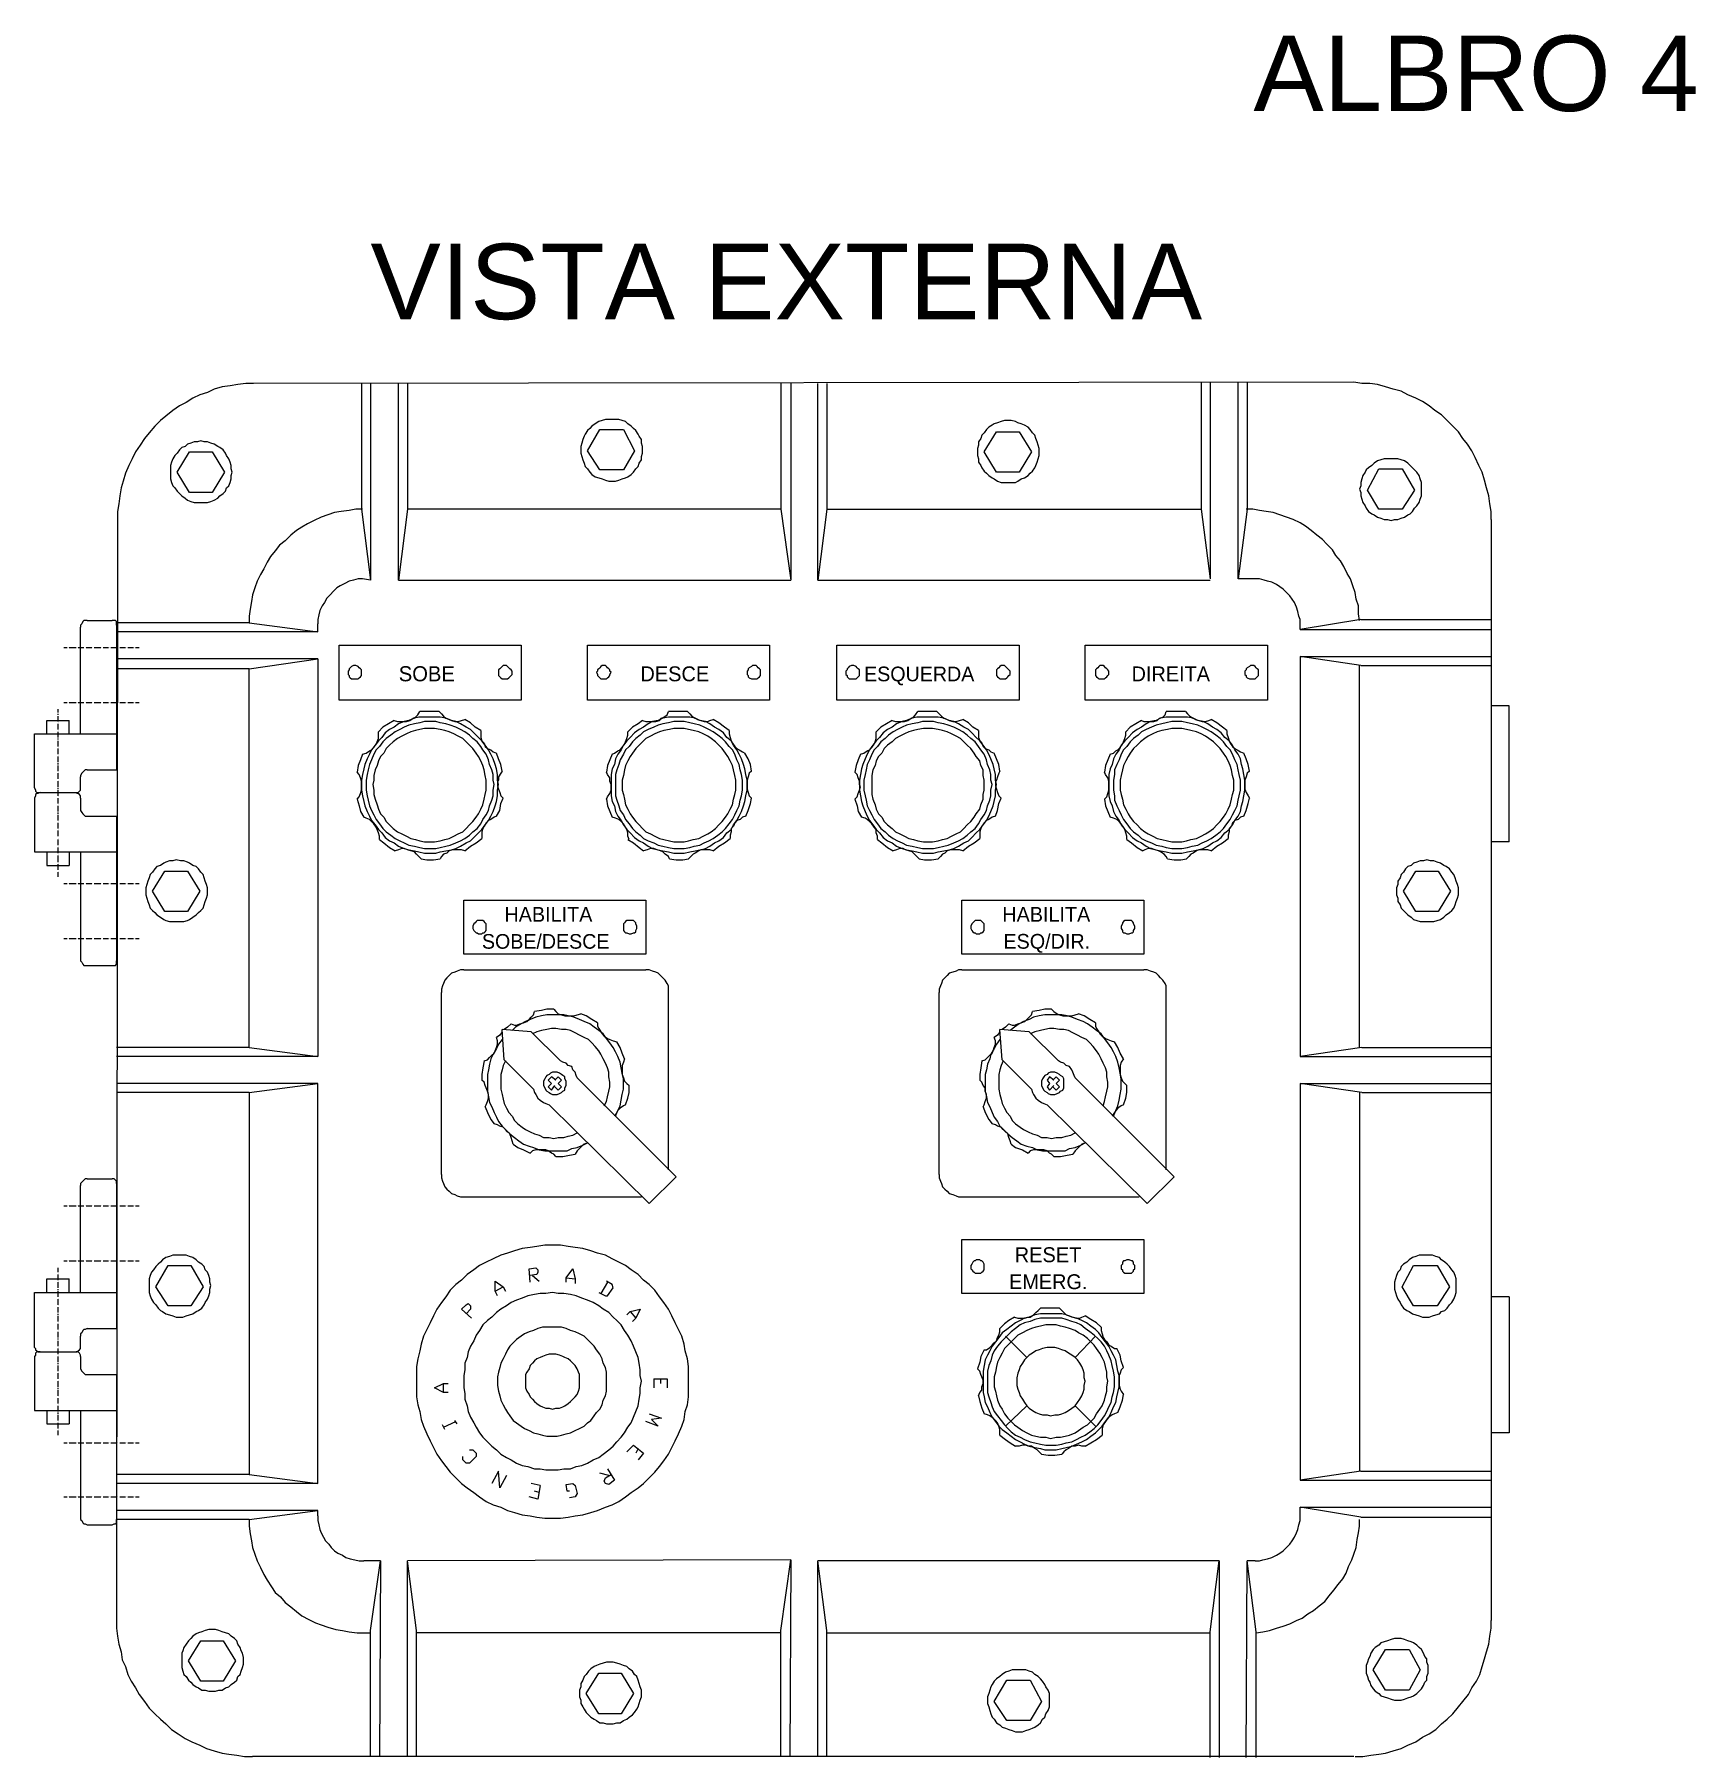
# Model space of a CAD drawing. Header units: millimetres. Extents: x -72 to 2978, y -1067 to 2817.
# Drawn here: x 1877.3 to 2317.6, y 603.2 to 1060.1 of the extents above; entities that cross this region are included whole.
import ezdxf

# ---------------------------------------------------------------- set-up
doc = ezdxf.new("R2010")
doc.units = ezdxf.units.MM
doc.styles.add('CIDFont+F1$001H0', font='')
doc.styles.get("Standard").update_dxf_attribs({"font": 'arial.ttf'})
doc.styles.get('CIDFont+F1$001H0').set_extended_font_data('CIDFont+F1')

msp = doc.modelspace()

# ---------------------------------------------------------------- texts
at = {"color": 7, "true_color": 0x000007, "style": 'CIDFont+F1$001H0'}
for s, height, p in [('SOBE', 4.004, (1973.84, 888.56)), ('DESCE', 3.958, (2037.9, 888.56)), ('ESQUERDA', 3.894, (2097.19, 888.56)), ('DIREITA', 3.939, (2168.1, 888.56)), ('HABILITA', 3.923, (2001.85, 824.8)), ('HABILITA', 3.923, (2133.83, 824.8)), ('SOBE/DESCE', 3.888, (1995.89, 817.65)), ('ESQ/DIR.', 3.915, (2134.13, 817.65)), ('RESET', 3.963, (2137.11, 734.53)), ('EMERG.', 3.936, (2135.62, 727.38))]:
    msp.add_text(s, height=height, dxfattribs=at).set_placement(p)
at = {"color": 6, "char_height": 20, "attachment_point": 1}
for s, width, insert in [('{\\C256;ALBRO 4}', 175.862, (2200.4, 1059.78)), ('{\\C256;VISTA EXTERNA}', 227.5814, (1966.35, 1004.58))]:
    msp.add_mtext_dynamic_manual_height_columns(s, width=width, gutter_width=12.5, heights=[0], dxfattribs=dict(at, insert=insert))

# ---------------------------------------------------------------- linework, layer by layer
at = {"color": 7, "linetype": 'Continuous', "lineweight": 15, "true_color": 0x000007}
for p, q in [((2227.05, 967.84), (1935.37, 967.54)), ((1963.98, 967.54), (1963.98, 934.17)), ((1966.36, 967.54), (1966.36, 915.4)), ((1973.81, 915.4), (1973.81, 967.54)), ((1976.19, 967.54), (1976.19, 934.17)), ((2075.1, 967.54), (2075.1, 934.17)), ((2077.78, 967.54), (2077.78, 915.4)), ((2084.93, 915.4), (2084.93, 967.54)), ((2087.32, 967.54), (2087.32, 934.17)), ((2186.53, 967.84), (2186.53, 934.17)), ((2188.91, 967.84), (2188.91, 915.7)), ((2196.36, 915.7), (2196.36, 967.84)), ((2198.74, 967.84), (2198.74, 934.17)), ((2023.86, 949.67), (2027.14, 955.33)), ((2027.14, 955.33), (2033.39, 955.33)), ((2033.39, 955.33), (2036.37, 949.67)), ((2129.03, 949.37), (2132.3, 954.73)), ((2132.3, 954.73), (2138.26, 954.73)), ((2138.26, 954.73), (2141.54, 949.37)), ((1915.12, 944.01), (1918.39, 949.37)), ((1918.39, 949.37), (1924.35, 949.37)), ((1924.35, 949.37), (1927.63, 944.01)), ((2027.14, 944.6), (2023.86, 949.67)), ((2036.37, 949.67), (2033.39, 944.6)), ((2132.3, 944.01), (2129.03, 949.37)), ((2141.54, 949.37), (2138.26, 944.01)), ((1918.39, 938.64), (1915.12, 944.01)), ((1927.63, 944.01), (1924.35, 938.64)), ((2033.39, 944.6), (2027.14, 944.6)), ((2138.26, 944.01), (2132.3, 944.01)), ((2230.62, 939.24), (2233.6, 944.9)), ((2233.6, 944.9), (2239.86, 944.9)), ((2239.86, 944.9), (2243.13, 939.24)), ((1924.35, 938.64), (1918.39, 938.64)), ((2233.6, 934.17), (2230.62, 939.24)), ((2243.13, 939.24), (2239.86, 934.17)), ((1963.98, 934.17), (1966.36, 915.4)), ((1976.19, 934.17), (1973.81, 915.4)), ((2075.1, 934.17), (1976.19, 934.17)), ((2075.1, 934.17), (2077.78, 915.4)), ((2087.32, 934.17), (2084.93, 915.4)), ((2087.32, 934.17), (2186.53, 934.17)), ((2186.53, 934.17), (2188.91, 915.7)), ((2198.74, 934.17), (2196.36, 915.7)), ((2239.86, 934.17), (2233.6, 934.17)), ((1899.33, 931.49), (1899.03, 639.52)), ((2263.39, 931.49), (2263.39, 639.52)), ((1966.36, 915.4), (1964.27, 915.7)), ((1973.81, 915.4), (2077.78, 915.4)), ((2084.93, 915.4), (2188.91, 915.4)), ((2200.83, 915.7), (2196.36, 915.7)), ((2228.83, 904.98), (2212.75, 902.3)), ((2228.83, 904.98), (2263.39, 904.98)), ((1934.18, 904.08), (1899.33, 904.08)), ((1952.36, 901.7), (1899.33, 901.7)), ((1934.18, 904.08), (1952.36, 901.7)), ((1952.36, 901.7), (1952.36, 903.78)), ((2212.75, 902.3), (2212.75, 903.78)), ((2212.75, 902.3), (2263.39, 902.3)), ((1952.36, 894.55), (1899.33, 894.55)), ((1934.18, 891.87), (1899.33, 891.87)), ((1934.18, 891.87), (1952.36, 894.55)), ((1934.18, 791.47), (1934.18, 891.87)), ((1952.36, 894.55), (1952.36, 789.08)), ((2212.75, 895.15), (2212.75, 789.08)), ((2228.83, 892.76), (2212.75, 895.15)), ((2212.75, 895.15), (2263.39, 895.15)), ((2228.54, 791.47), (2228.54, 892.76)), ((2228.83, 892.76), (2263.39, 892.76)), ((2268.16, 882.04), (2263.39, 882.04)), ((2268.16, 845.99), (2268.16, 882.04)), ((2268.16, 845.99), (2263.39, 845.99)), ((1908.56, 832.88), (1911.84, 838.24)), ((1911.84, 838.24), (1917.8, 838.24)), ((1917.8, 838.24), (1921.07, 832.88)), ((2240.15, 832.88), (2243.43, 838.24)), ((2243.43, 838.24), (2249.39, 838.24)), ((2249.39, 838.24), (2252.67, 832.88)), ((1911.84, 827.52), (1908.56, 832.88)), ((1921.07, 832.88), (1917.8, 827.52)), ((2243.43, 827.52), (2240.15, 832.88)), ((2252.67, 832.88), (2249.39, 827.52)), ((1917.8, 827.52), (1911.84, 827.52)), ((2249.39, 827.52), (2243.43, 827.52)), ((1991.09, 812.02), (2039.35, 812.02)), ((2123.07, 812.02), (2171.33, 812.02)), ((1985.13, 757.8), (1985.13, 806.06)), ((2045.31, 758.99), (2045.31, 806.06)), ((2117.11, 757.8), (2117.11, 806.06)), ((2177.29, 758.99), (2177.29, 806.06)), ((2008.96, 795.64), (2001.22, 796.23)), ((2001.81, 788.19), (2001.22, 796.23)), ((2008.96, 795.64), (2016.71, 787.89)), ((2140.94, 795.64), (2133.2, 796.23)), ((2133.79, 788.19), (2133.2, 796.23)), ((2140.94, 795.64), (2148.69, 787.89)), ((1934.18, 791.47), (1899.03, 791.47)), ((1934.18, 791.47), (1952.36, 789.08)), ((2229.13, 791.47), (2212.75, 789.08)), ((2229.13, 791.47), (2263.39, 791.47)), ((1952.36, 789.08), (1899.03, 789.08)), ((2009.56, 780.44), (2001.81, 788.19)), ((2141.54, 780.44), (2133.79, 788.19)), ((2212.75, 789.08), (2263.39, 789.08)), ((1952.36, 781.93), (1899.03, 781.93)), ((1934.18, 779.55), (1952.36, 781.93)), ((1952.36, 675.87), (1952.36, 781.93)), ((2021.18, 783.42), (2047.4, 757.2)), ((2153.16, 783.42), (2179.38, 757.2)), ((2212.75, 781.93), (2212.75, 676.76)), ((2229.13, 779.55), (2212.75, 781.93)), ((2212.75, 781.93), (2263.39, 781.93)), ((1934.18, 779.55), (1899.03, 779.55)), ((1934.18, 779.55), (1934.18, 678.25)), ((2228.54, 779.55), (2228.54, 679.15)), ((2229.13, 779.55), (2263.39, 779.55)), ((2040.25, 750.05), (2013.73, 776.27)), ((2172.23, 750.05), (2145.71, 776.27)), ((2047.4, 757.2), (2040.25, 750.05)), ((2179.38, 757.2), (2172.23, 750.05)), ((1991.09, 751.84), (2038.16, 751.84)), ((2123.07, 751.84), (2170.14, 751.84)), ((1909.45, 728.01), (1912.73, 733.67)), ((1912.73, 733.67), (1918.69, 733.67)), ((1918.69, 733.67), (1921.97, 728.01)), ((2239.86, 728.01), (2242.84, 733.67)), ((2242.84, 733.67), (2249.09, 733.67)), ((2249.09, 733.67), (2252.37, 728.01)), ((1912.73, 722.94), (1909.45, 728.01)), ((1921.97, 728.01), (1918.69, 722.94)), ((2242.84, 722.94), (2239.86, 728.01)), ((2252.37, 728.01), (2249.09, 722.94)), ((1918.69, 722.94), (1912.73, 722.94)), ((2249.09, 722.94), (2242.84, 722.94)), ((2268.16, 725.33), (2263.39, 725.33)), ((2268.16, 725.33), (2268.16, 689.28)), ((2268.16, 689.28), (2263.39, 689.28)), ((1934.18, 678.25), (1899.33, 678.25)), ((1934.18, 678.25), (1952.36, 675.87)), ((2228.83, 679.15), (2212.75, 676.76)), ((2212.75, 676.76), (2263.39, 676.76)), ((2228.83, 679.15), (2263.39, 679.15)), ((1952.36, 675.87), (1899.33, 675.87)), ((1952.36, 668.72), (1899.33, 668.72)), ((1934.18, 666.34), (1952.36, 668.72)), ((1952.36, 667.23), (1952.36, 668.72)), ((2228.83, 666.93), (2212.75, 669.61)), ((2212.75, 669.61), (2263.39, 669.61)), ((2212.75, 667.23), (2212.75, 669.61)), ((1934.18, 666.34), (1899.33, 666.34)), ((2228.83, 666.93), (2263.39, 666.93)), ((1969.04, 655.31), (1964.57, 655.31)), ((1966.36, 636.84), (1969.04, 655.31)), ((1969.04, 655.31), (1968.74, 603.47)), ((2077.78, 655.61), (1976.19, 655.31)), ((1976.19, 603.47), (1976.19, 655.31)), ((1978.57, 636.84), (1976.19, 655.31)), ((2075.1, 636.84), (2077.78, 655.61)), ((2077.78, 655.61), (2077.49, 603.47)), ((2191.29, 655.31), (2084.93, 655.31)), ((2084.93, 603.47), (2084.93, 655.31)), ((2087.32, 636.84), (2084.93, 655.31)), ((2188.91, 636.54), (2191.29, 655.31)), ((2191.29, 655.31), (2191.29, 603.18)), ((2198.44, 603.18), (2198.74, 655.31)), ((2201.13, 636.54), (2198.74, 655.31)), ((2200.83, 655.31), (2198.74, 655.31)), ((1966.36, 603.47), (1966.36, 636.84)), ((1978.57, 603.47), (1978.57, 636.84)), ((2075.1, 636.25), (1978.57, 636.25)), ((2075.1, 603.47), (2075.1, 636.84)), ((2087.32, 603.47), (2087.32, 636.84)), ((2087.32, 636.25), (2188.91, 636.25)), ((2188.91, 603.18), (2188.91, 636.54)), ((2201.13, 603.18), (2201.13, 636.54)), ((1918.09, 628.8), (1921.37, 634.16)), ((1921.37, 634.16), (1927.33, 634.16)), ((1927.33, 634.16), (1930.61, 628.8)), ((2232.11, 626.41), (2235.39, 631.78)), ((2235.39, 631.78), (2241.64, 631.78)), ((2241.64, 631.78), (2244.62, 626.41)), ((1921.37, 623.43), (1918.09, 628.8)), ((1930.61, 628.8), (1927.33, 623.43)), ((2235.39, 621.05), (2232.11, 626.41)), ((2244.62, 626.41), (2241.64, 621.05)), ((1927.33, 623.43), (1921.37, 623.43)), ((2023.56, 620.16), (2026.84, 625.52)), ((2026.84, 625.52), (2032.8, 625.52)), ((2032.8, 625.52), (2036.07, 620.16)), ((2131.71, 618.07), (2134.99, 623.73)), ((2134.99, 623.73), (2141.24, 623.73)), ((2141.24, 623.73), (2144.22, 618.07)), ((2026.84, 614.79), (2023.56, 620.16)), ((2036.07, 620.16), (2032.8, 614.79)), ((2134.99, 613.01), (2131.71, 618.07)), ((2144.22, 618.07), (2141.24, 613.01)), ((2241.64, 621.05), (2235.39, 621.05)), ((2032.8, 614.79), (2026.84, 614.79)), ((2141.24, 613.01), (2134.99, 613.01)), ((2227.05, 603.47), (1935.08, 603.47))]:
    msp.add_line(p, q, dxfattribs=at)
at = {"color": 7, "linetype": 'Continuous', "lineweight": 25, "true_color": 0x000007}
for p, q in [((1891.28, 904.68), (1897.84, 904.68)), ((1889.49, 874.59), (1889.49, 902.89)), ((1899.03, 903.49), (1899.03, 865.05)), ((1885.02, 897.53), (1885.92, 897.53)), ((1886.22, 897.53), (1886.22, 897.53)), ((1886.51, 897.53), (1888.3, 897.53)), ((1888.6, 897.53), (1888.6, 897.53)), ((1888.9, 897.53), (1890.39, 897.53)), ((1890.69, 897.53), (1890.69, 897.53)), ((1890.98, 897.53), (1892.47, 897.53)), ((1892.77, 897.53), (1892.77, 897.53)), ((1893.07, 897.53), (1894.86, 897.53)), ((1895.15, 897.53), (1895.15, 897.53)), ((1895.45, 897.53), (1896.94, 897.53)), ((1897.24, 897.53), (1897.24, 897.53)), ((1897.54, 897.53), (1899.03, 897.53)), ((1899.33, 897.53), (1899.33, 897.53)), ((1899.92, 897.53), (1901.41, 897.53)), ((1901.71, 897.53), (1901.71, 897.53)), ((1902.01, 897.53), (1903.5, 897.53)), ((1903.79, 897.53), (1903.79, 897.53)), ((1904.09, 897.53), (1904.99, 897.53)), ((1885.02, 882.93), (1885.92, 882.93)), ((1886.22, 882.93), (1886.22, 882.93)), ((1886.51, 882.93), (1888.3, 882.93)), ((1888.6, 882.93), (1888.6, 882.93)), ((1888.9, 882.93), (1890.39, 882.93)), ((1890.69, 882.93), (1890.69, 882.93)), ((1890.98, 882.93), (1892.47, 882.93)), ((1892.77, 882.93), (1892.77, 882.93)), ((1893.07, 882.93), (1894.86, 882.93)), ((1895.15, 882.93), (1895.15, 882.93)), ((1895.45, 882.93), (1896.94, 882.93)), ((1897.24, 882.93), (1897.24, 882.93)), ((1897.54, 882.93), (1899.03, 882.93)), ((1899.33, 882.93), (1899.33, 882.93)), ((1899.92, 882.93), (1901.41, 882.93)), ((1901.71, 882.93), (1901.71, 882.93)), ((1902.01, 882.93), (1903.5, 882.93)), ((1903.79, 882.93), (1903.79, 882.93)), ((1904.09, 882.93), (1904.99, 882.93)), ((1880.56, 878.16), (1886.51, 878.16)), ((1880.56, 874.59), (1880.56, 878.16)), ((1883.54, 880.25), (1883.54, 881.14)), ((1883.54, 879.65), (1883.54, 879.95)), ((1883.54, 877.87), (1883.54, 879.35)), ((1883.54, 877.57), (1883.54, 877.57)), ((1883.54, 875.78), (1883.54, 877.27)), ((1886.51, 874.59), (1886.51, 878.16)), ((1877.28, 874.59), (1899.03, 874.59)), ((1877.28, 860.29), (1877.28, 874.59)), ((1883.54, 875.48), (1883.54, 875.48)), ((1883.54, 873.69), (1883.54, 875.18)), ((1883.54, 873.1), (1883.54, 873.4)), ((1883.54, 871.31), (1883.54, 872.8)), ((1883.54, 871.01), (1883.54, 871.01)), ((1883.54, 869.23), (1883.54, 870.71)), ((1883.54, 868.93), (1883.54, 868.93)), ((1883.54, 867.14), (1883.54, 868.63)), ((1883.54, 866.54), (1883.54, 866.84)), ((1883.54, 864.76), (1883.54, 866.25)), ((1883.54, 864.46), (1883.54, 864.46)), ((1883.54, 862.67), (1883.54, 864.16)), ((1891.28, 865.05), (1899.03, 865.05)), ((1878.77, 859.1), (1888.3, 859.1)), ((1883.54, 862.37), (1883.54, 862.37)), ((1883.54, 860.59), (1883.54, 862.08)), ((1883.54, 859.99), (1883.54, 860.29)), ((1883.54, 858.2), (1883.54, 859.69)), ((1889.49, 860.29), (1889.49, 863.27)), ((1877.28, 857.61), (1877.28, 843.31)), ((1883.54, 857.9), (1883.54, 857.9)), ((1883.54, 856.12), (1883.54, 857.61)), ((1883.54, 855.82), (1883.54, 855.82)), ((1883.54, 854.03), (1883.54, 855.52)), ((1889.49, 857.61), (1889.49, 854.63)), ((1883.54, 853.44), (1883.54, 853.73)), ((1883.54, 851.65), (1883.54, 853.14)), ((1883.54, 851.35), (1883.54, 851.35)), ((1883.54, 849.56), (1883.54, 851.05)), ((1891.28, 852.84), (1899.03, 852.84)), ((1899.03, 852.84), (1899.03, 814.41)), ((1883.54, 849.26), (1883.54, 849.26)), ((1883.54, 847.48), (1883.54, 848.97)), ((1883.54, 846.88), (1883.54, 846.88)), ((1883.54, 845.09), (1883.54, 846.58)), ((1877.28, 843.31), (1899.03, 843.31)), ((1880.56, 843.31), (1880.56, 839.73)), ((1883.54, 844.8), (1883.54, 844.8)), ((1883.54, 843.01), (1883.54, 844.5)), ((1883.54, 842.71), (1883.54, 842.71)), ((1883.54, 840.62), (1883.54, 842.41)), ((1886.51, 843.31), (1886.51, 839.73)), ((1889.49, 843.31), (1889.49, 815)), ((1880.56, 839.73), (1886.51, 839.73)), ((1883.54, 840.33), (1883.54, 840.33)), ((1883.54, 838.54), (1883.54, 840.03)), ((1883.54, 838.24), (1883.54, 838.24)), ((1883.54, 836.75), (1883.54, 837.94)), ((1885.02, 834.96), (1885.92, 834.96)), ((1886.22, 834.96), (1886.22, 834.96)), ((1886.51, 834.96), (1888.3, 834.96)), ((1888.6, 834.96), (1888.6, 834.96)), ((1888.9, 834.96), (1890.39, 834.96)), ((1890.69, 834.96), (1890.69, 834.96)), ((1890.98, 834.96), (1892.47, 834.96)), ((1892.77, 834.96), (1892.77, 834.96)), ((1893.07, 834.96), (1894.86, 834.96)), ((1895.15, 834.96), (1895.15, 834.96)), ((1895.45, 834.96), (1896.94, 834.96)), ((1897.24, 834.96), (1897.24, 834.96)), ((1897.54, 834.96), (1899.03, 834.96)), ((1899.33, 834.96), (1899.33, 834.96)), ((1899.92, 834.96), (1901.41, 834.96)), ((1901.71, 834.96), (1901.71, 834.96)), ((1902.01, 834.96), (1903.5, 834.96)), ((1903.79, 834.96), (1903.79, 834.96)), ((1904.09, 834.96), (1904.99, 834.96)), ((1885.02, 820.37), (1885.92, 820.37)), ((1886.22, 820.37), (1886.22, 820.37)), ((1886.51, 820.37), (1888.3, 820.37)), ((1888.6, 820.37), (1888.6, 820.37)), ((1888.9, 820.37), (1890.39, 820.37)), ((1890.69, 820.37), (1890.69, 820.37)), ((1890.98, 820.37), (1892.47, 820.37)), ((1892.77, 820.37), (1892.77, 820.37)), ((1893.07, 820.37), (1894.86, 820.37)), ((1895.15, 820.37), (1895.15, 820.37)), ((1895.45, 820.37), (1896.94, 820.37)), ((1897.24, 820.37), (1897.24, 820.37)), ((1897.54, 820.37), (1899.03, 820.37)), ((1899.33, 820.37), (1899.33, 820.37)), ((1899.92, 820.37), (1901.41, 820.37)), ((1901.71, 820.37), (1901.71, 820.37)), ((1902.01, 820.37), (1903.5, 820.37)), ((1903.79, 820.37), (1903.79, 820.37)), ((1904.09, 820.37), (1904.99, 820.37)), ((1891.28, 813.21), (1897.84, 813.21)), ((1889.49, 726.52), (1889.49, 754.82)), ((1891.28, 756.61), (1897.84, 756.61)), ((1899.03, 755.42), (1899.03, 716.98)), ((1885.02, 749.46), (1885.92, 749.46)), ((1886.22, 749.46), (1886.22, 749.46)), ((1886.51, 749.46), (1888.3, 749.46)), ((1888.6, 749.46), (1888.6, 749.46)), ((1888.9, 749.46), (1890.39, 749.46)), ((1890.69, 749.46), (1890.69, 749.46)), ((1890.98, 749.46), (1892.47, 749.46)), ((1892.77, 749.46), (1892.77, 749.46)), ((1893.07, 749.46), (1894.86, 749.46)), ((1895.15, 749.46), (1895.15, 749.46)), ((1895.45, 749.46), (1896.94, 749.46)), ((1897.24, 749.46), (1897.24, 749.46)), ((1897.54, 749.46), (1899.03, 749.46)), ((1899.33, 749.46), (1899.33, 749.46)), ((1899.92, 749.46), (1901.41, 749.46)), ((1901.71, 749.46), (1901.71, 749.46)), ((1902.01, 749.46), (1903.5, 749.46)), ((1903.79, 749.46), (1903.79, 749.46)), ((1904.09, 749.46), (1904.99, 749.46)), ((1883.54, 731.88), (1883.54, 733.07)), ((1883.54, 731.58), (1883.54, 731.58)), ((1883.54, 729.8), (1883.54, 731.28)), ((1885.02, 734.86), (1885.92, 734.86)), ((1886.22, 734.86), (1886.22, 734.86)), ((1886.51, 734.86), (1888.3, 734.86)), ((1888.6, 734.86), (1888.6, 734.86)), ((1888.9, 734.86), (1890.39, 734.86)), ((1890.69, 734.86), (1890.69, 734.86)), ((1890.98, 734.86), (1892.47, 734.86)), ((1892.77, 734.86), (1892.77, 734.86)), ((1893.07, 734.86), (1894.86, 734.86)), ((1895.15, 734.86), (1895.15, 734.86)), ((1895.45, 734.86), (1896.94, 734.86)), ((1897.24, 734.86), (1897.24, 734.86)), ((1897.54, 734.86), (1899.03, 734.86)), ((1899.33, 734.86), (1899.33, 734.86)), ((1899.92, 734.86), (1901.41, 734.86)), ((1901.71, 734.86), (1901.71, 734.86)), ((1902.01, 734.86), (1903.5, 734.86)), ((1903.79, 734.86), (1903.79, 734.86)), ((1904.09, 734.86), (1904.99, 734.86)), ((1877.28, 726.52), (1899.03, 726.52)), ((1877.28, 711.92), (1877.28, 726.52)), ((1880.56, 730.09), (1886.51, 730.09)), ((1880.56, 726.52), (1880.56, 730.09)), ((1883.54, 729.5), (1883.54, 729.5)), ((1883.54, 727.71), (1883.54, 729.2)), ((1883.54, 727.11), (1883.54, 727.41)), ((1883.54, 725.33), (1883.54, 726.82)), ((1886.51, 726.52), (1886.51, 730.09)), ((1999.43, 726.82), (2001.51, 728.01)), ((2009.26, 730.99), (2011.05, 729.5)), ((2018.2, 730.39), (2020.58, 730.09)), ((2029.22, 729.2), (2027.43, 726.22)), ((1883.54, 725.03), (1883.54, 725.03)), ((1883.54, 723.24), (1883.54, 724.73)), ((1883.54, 722.94), (1883.54, 722.94)), ((1883.54, 721.16), (1883.54, 722.64)), ((1883.54, 720.56), (1883.54, 720.86)), ((1883.54, 718.77), (1883.54, 720.26)), ((1883.54, 718.47), (1883.54, 718.47)), ((1883.54, 716.69), (1883.54, 718.18)), ((2035.18, 721.45), (2036.67, 719.67)), ((1883.54, 716.39), (1883.54, 716.39)), ((1883.54, 714.6), (1883.54, 716.09)), ((1883.54, 714), (1883.54, 714.3)), ((1883.54, 712.22), (1883.54, 713.71)), ((1889.49, 711.92), (1889.49, 714.9)), ((1891.28, 716.98), (1899.03, 716.98)), ((1877.28, 709.54), (1877.28, 695.24)), ((1878.77, 710.73), (1888.3, 710.73)), ((1883.54, 711.92), (1883.54, 711.92)), ((1883.54, 710.13), (1883.54, 711.62)), ((1883.54, 709.83), (1883.54, 709.83)), ((1883.54, 708.05), (1883.54, 709.54)), ((1889.49, 709.54), (1889.49, 706.56)), ((1883.54, 707.45), (1883.54, 707.75)), ((1883.54, 705.66), (1883.54, 707.15)), ((1883.54, 705.36), (1883.54, 705.36)), ((1883.54, 703.58), (1883.54, 705.07)), ((1891.28, 704.77), (1899.03, 704.77)), ((1899.03, 704.77), (1899.03, 666.34)), ((1883.54, 703.28), (1883.54, 703.28)), ((1883.54, 701.49), (1883.54, 702.98)), ((1883.54, 700.9), (1883.54, 701.19)), ((1883.54, 699.11), (1883.54, 700.6)), ((1985.72, 700), (1985.72, 702.39)), ((2041.44, 703.58), (2041.44, 701.19)), ((2043.22, 703.58), (2043.22, 702.39)), ((1877.28, 695.24), (1899.03, 695.24)), ((1880.56, 695.24), (1880.56, 691.66)), ((1883.54, 698.81), (1883.54, 698.81)), ((1883.54, 697.02), (1883.54, 698.51)), ((1883.54, 696.73), (1883.54, 696.73)), ((1883.54, 694.94), (1883.54, 696.43)), ((1883.54, 694.34), (1883.54, 694.64)), ((1886.51, 695.24), (1886.51, 691.66)), ((1889.49, 695.24), (1889.49, 666.93)), ((1880.56, 691.66), (1886.51, 691.66)), ((1883.54, 692.55), (1883.54, 694.04)), ((1883.54, 692.26), (1883.54, 692.26)), ((1883.54, 690.47), (1883.54, 691.96)), ((1883.54, 690.17), (1883.54, 690.17)), ((1986.02, 690.17), (1985.43, 691.36)), ((1985.72, 690.77), (1989, 692.26)), ((1989.3, 691.66), (1988.7, 692.55)), ((1883.54, 688.68), (1883.54, 689.87)), ((1885.02, 686.6), (1885.92, 686.6)), ((1886.22, 686.6), (1886.22, 686.6)), ((1886.51, 686.6), (1888.3, 686.6)), ((1888.6, 686.6), (1888.6, 686.6)), ((1888.9, 686.6), (1890.39, 686.6)), ((1890.69, 686.6), (1890.69, 686.6)), ((1890.98, 686.6), (1892.47, 686.6)), ((1892.77, 686.6), (1892.77, 686.6)), ((1893.07, 686.6), (1894.86, 686.6)), ((1895.15, 686.6), (1895.15, 686.6)), ((1895.45, 686.6), (1896.94, 686.6)), ((1897.24, 686.6), (1897.24, 686.6)), ((1897.54, 686.6), (1899.03, 686.6)), ((1899.33, 686.6), (1899.33, 686.6)), ((1899.92, 686.6), (1901.41, 686.6)), ((1901.71, 686.6), (1901.71, 686.6)), ((1902.01, 686.6), (1903.5, 686.6)), ((1903.79, 686.6), (1903.79, 686.6)), ((1904.09, 686.6), (1904.99, 686.6)), ((2036.07, 686), (2034.29, 684.21)), ((2037.27, 685.11), (2036.67, 683.91)), ((2029.52, 677.96), (2027.14, 678.55)), ((1885.02, 672.29), (1885.92, 672.29)), ((1886.22, 672.29), (1886.22, 672.29)), ((1886.51, 672.29), (1888.3, 672.29)), ((1888.6, 672.29), (1888.6, 672.29)), ((1888.9, 672.29), (1890.39, 672.29)), ((1890.69, 672.29), (1890.69, 672.29)), ((1890.98, 672.29), (1892.47, 672.29)), ((1892.77, 672.29), (1892.77, 672.29)), ((1893.07, 672.29), (1894.86, 672.29)), ((1895.15, 672.29), (1895.15, 672.29)), ((1895.45, 672.29), (1896.94, 672.29)), ((1897.24, 672.29), (1897.24, 672.29)), ((1897.54, 672.29), (1899.03, 672.29)), ((1899.33, 672.29), (1899.33, 672.29)), ((1899.92, 672.29), (1901.41, 672.29)), ((1901.71, 672.29), (1901.71, 672.29)), ((1902.01, 672.29), (1903.5, 672.29)), ((1903.79, 672.29), (1903.79, 672.29)), ((1904.09, 672.29), (1904.99, 672.29)), ((2011.35, 675.27), (2008.96, 675.87)), ((2011.05, 673.49), (2009.86, 673.78)), ((1891.28, 664.85), (1897.84, 664.85))]:
    msp.add_line(p, q, dxfattribs=at)
at = {"color": 152, "linetype": 'Continuous', "lineweight": 15, "true_color": 0x1154e4}
for p, q in [((2140.35, 709.24), (2134.69, 714.9)), ((2153.16, 709.24), (2158.52, 714.9)), ((2134.69, 691.06), (2140.35, 696.43)), ((2158.52, 691.06), (2153.16, 696.43))]:
    msp.add_line(p, q, dxfattribs=at)
at = {"color": 7, "linetype": 'Continuous', "lineweight": 15, "true_color": 0x000007}
for points in [[(1935.37, 967.54), (1933.29, 967.54), (1931.2, 967.24), (1929.12, 966.95), (1927.03, 966.65), (1924.95, 966.05), (1923.16, 965.16), (1921.07, 964.56), (1919.29, 963.67), (1917.5, 962.48), (1915.71, 961.58), (1913.92, 960.39), (1912.14, 958.9), (1910.65, 957.71), (1909.16, 956.22), (1907.67, 954.43), (1906.48, 952.94), (1905.28, 951.16), (1904.09, 949.37), (1903.2, 947.58), (1902.3, 945.79), (1901.41, 943.71), (1900.81, 941.62), (1900.22, 939.83), (1899.92, 937.75), (1899.62, 935.66), (1899.33, 933.58), (1899.33, 931.49)], [(2263.39, 931.49), (2263.39, 933.58), (2263.1, 935.66), (2262.8, 937.75), (2262.2, 939.83), (2261.61, 941.92), (2261.01, 944.01), (2260.12, 945.79), (2259.22, 947.88), (2258.33, 949.67), (2257.14, 951.45), (2255.94, 952.94), (2254.75, 954.73), (2253.26, 956.22), (2251.77, 957.71), (2250.28, 959.2), (2248.5, 960.39), (2247.01, 961.58), (2245.22, 962.77), (2243.43, 963.67), (2241.35, 964.56), (2239.56, 965.46), (2237.47, 966.05), (2235.39, 966.65), (2233.3, 967.24), (2231.22, 967.54), (2229.13, 967.54), (2227.05, 967.84)], [(1964.27, 934.17), (1962.49, 934.17), (1960.7, 933.88), (1958.61, 933.58), (1956.83, 933.28), (1955.04, 932.68), (1953.25, 932.09), (1951.46, 931.19), (1949.67, 930.3), (1948.19, 929.41), (1946.7, 928.51), (1945.21, 927.32), (1943.72, 925.83), (1942.23, 924.64), (1941.04, 923.15), (1939.84, 921.66), (1938.95, 920.17), (1938.06, 918.38), (1937.16, 916.89), (1936.27, 915.11), (1935.67, 913.32), (1935.08, 911.53), (1934.78, 909.74), (1934.48, 907.66), (1934.18, 905.87), (1934.18, 904.08)], [(2228.54, 904.68), (2228.24, 906.47), (2228.24, 908.55), (2227.64, 910.34), (2227.34, 912.13), (2226.75, 913.91), (2226.15, 915.7), (2225.26, 917.19), (2224.36, 918.98), (2223.47, 920.47), (2222.28, 921.96), (2221.39, 923.45), (2219.9, 924.94), (2218.7, 926.13), (2217.21, 927.32), (2215.72, 928.51), (2214.23, 929.7), (2212.75, 930.6), (2210.96, 931.49), (2209.17, 932.09), (2207.38, 932.68), (2205.6, 933.28), (2203.81, 933.58), (2202.02, 933.88), (2200.23, 934.17), (2198.44, 934.17)], [(1964.27, 915.7), (1963.08, 915.7), (1961.89, 915.4), (1960.7, 915.11), (1959.51, 914.51), (1958.31, 913.91), (1957.42, 913.32), (1956.53, 912.42), (1955.63, 911.53), (1954.74, 910.64), (1954.14, 909.45), (1953.55, 908.55), (1952.95, 907.36), (1952.65, 906.17), (1952.36, 904.98), (1952.36, 903.78)], [(2212.75, 903.78), (2212.75, 904.98), (2212.45, 905.87), (2212.15, 907.06), (2211.85, 908.25), (2211.26, 909.45), (2210.66, 910.34), (2210.06, 911.23), (2209.17, 912.13), (2208.28, 913.02), (2207.38, 913.62), (2206.49, 914.21), (2205.3, 914.81), (2204.11, 915.11), (2203.21, 915.4), (2202.02, 915.7), (2200.83, 915.7)], [(1972.62, 878.16), (1971.13, 877.27), (1969.64, 876.38), (1968.44, 875.18)], [(1972.62, 878.16), (1973.51, 877.87), (1974.4, 877.87), (1975, 877.87), (1975.89, 877.87), (1976.79, 878.16), (1977.68, 878.76), (1978.28, 879.06), (1978.87, 879.65), (1979.47, 880.55)], [(1984.53, 880.55), (1982.75, 880.55), (1980.96, 880.55), (1979.47, 880.55)], [(1984.53, 880.55), (1985.13, 879.95), (1985.72, 879.35), (1986.32, 878.76), (1987.21, 878.46), (1987.81, 878.16), (1988.7, 877.87), (1989.6, 877.87), (1990.49, 878.16), (1991.38, 878.46)], [(1995.56, 875.48), (1994.07, 876.38), (1992.87, 877.57), (1991.38, 878.46)], [(2038.46, 878.16), (2037.27, 877.27), (2035.78, 876.38), (2034.58, 875.18)], [(2038.46, 878.16), (2039.35, 877.87), (2040.25, 877.87), (2041.14, 877.87), (2042.03, 877.87), (2042.93, 878.16), (2043.52, 878.76), (2044.12, 879.06), (2045.01, 879.65), (2045.31, 880.55)], [(2050.37, 880.55), (2048.88, 880.55), (2047.1, 880.55), (2045.31, 880.55)], [(2050.37, 880.55), (2050.97, 879.95), (2051.57, 879.35), (2052.46, 878.76), (2053.06, 878.46), (2053.95, 878.16), (2054.84, 877.87), (2055.74, 877.87), (2056.33, 878.16), (2057.23, 878.46)], [(2061.4, 875.48), (2060.21, 876.38), (2058.72, 877.57), (2057.23, 878.46)], [(2104.6, 878.16), (2103.11, 877.27), (2101.62, 876.38), (2100.43, 875.18)], [(2104.6, 878.16), (2105.49, 877.87), (2106.39, 877.87), (2107.28, 877.87), (2107.87, 877.87), (2108.77, 878.16), (2109.66, 878.76), (2110.26, 879.06), (2110.85, 879.65), (2111.45, 880.55)], [(2116.51, 880.55), (2114.73, 880.55), (2112.94, 880.55), (2111.45, 880.55)], [(2116.51, 880.55), (2117.11, 879.95), (2117.71, 879.35), (2118.3, 878.76), (2119.2, 878.46), (2119.79, 878.16), (2120.69, 877.87), (2121.58, 877.87), (2122.47, 878.16), (2123.37, 878.46)], [(2127.54, 875.48), (2126.05, 876.38), (2124.86, 877.57), (2123.37, 878.46)], [(2170.74, 878.16), (2169.25, 877.27), (2167.76, 876.38), (2166.57, 875.18)], [(2170.74, 878.16), (2171.33, 877.87), (2172.23, 877.87), (2173.12, 877.87), (2174.01, 877.87), (2174.91, 878.16), (2175.5, 878.76), (2176.4, 879.06), (2176.99, 879.65), (2177.29, 880.55)], [(2182.36, 880.55), (2180.87, 880.55), (2179.08, 880.55), (2177.29, 880.55)], [(2182.36, 880.55), (2182.95, 879.95), (2183.55, 879.35), (2184.44, 878.76), (2185.04, 878.46), (2185.93, 878.16), (2186.83, 877.87), (2187.72, 877.87), (2188.61, 878.16), (2189.21, 878.46)], [(2193.38, 875.48), (2192.19, 876.38), (2190.7, 877.57), (2189.21, 878.46)], [(1964.27, 869.23), (1965.17, 869.52), (1966.06, 870.12), (1966.66, 870.42), (1967.25, 871.01), (1967.85, 871.91), (1968.15, 872.5), (1968.44, 873.4), (1968.44, 874.29), (1968.44, 875.18)], [(1995.56, 875.48), (1995.56, 874.59), (1995.56, 873.69), (1995.85, 872.8), (1996.45, 872.2), (1996.75, 871.31), (1997.34, 870.71), (1998.24, 870.42), (1998.83, 869.82), (1999.73, 869.52)], [(2030.41, 869.23), (2031.01, 869.52), (2031.9, 870.12), (2032.5, 870.42), (2033.09, 871.01), (2033.69, 871.91), (2033.99, 872.5), (2034.29, 873.4), (2034.58, 874.29), (2034.58, 875.18)], [(2061.4, 875.48), (2061.4, 874.59), (2061.7, 873.69), (2061.99, 872.8), (2062.29, 872.2), (2062.89, 871.31), (2063.48, 870.71), (2064.08, 870.42), (2064.97, 869.82), (2065.57, 869.52)], [(2096.26, 869.23), (2097.15, 869.52), (2098.04, 870.12), (2098.64, 870.42), (2099.23, 871.01), (2099.83, 871.91), (2100.13, 872.5), (2100.43, 873.4), (2100.43, 874.29), (2100.43, 875.18)], [(2127.54, 875.48), (2127.54, 874.59), (2127.54, 873.69), (2127.84, 872.8), (2128.43, 872.2), (2128.73, 871.31), (2129.33, 870.71), (2130.22, 870.42), (2130.82, 869.82), (2131.71, 869.52)], [(2162.4, 869.23), (2163.29, 869.52), (2163.89, 870.12), (2164.48, 870.42), (2165.08, 871.01), (2165.67, 871.91), (2165.97, 872.5), (2166.27, 873.4), (2166.57, 874.29), (2166.57, 875.18)], [(2193.38, 875.48), (2193.38, 874.59), (2193.68, 873.69), (2193.98, 872.8), (2194.27, 872.2), (2194.87, 871.31), (2195.47, 870.71), (2196.06, 870.42), (2196.96, 869.82), (2197.85, 869.52)], [(1964.27, 869.23), (1963.68, 867.74), (1963.08, 866.25), (1962.78, 864.46)], [(2001.22, 864.76), (2000.92, 866.54), (2000.32, 868.03), (1999.73, 869.52)], [(2030.41, 869.23), (2029.82, 867.74), (2029.22, 866.25), (2028.92, 864.46)], [(2067.36, 864.76), (2067.06, 866.54), (2066.46, 868.03), (2065.57, 869.52)], [(2096.26, 869.23), (2095.66, 867.74), (2095.06, 866.25), (2094.77, 864.46)], [(2133.2, 864.76), (2132.9, 866.54), (2132.3, 868.03), (2131.71, 869.52)], [(2162.4, 869.23), (2161.8, 867.74), (2161.2, 866.25), (2160.91, 864.46)], [(2199.34, 864.76), (2199.04, 866.54), (2198.44, 868.03), (2197.85, 869.52)], [(1962.78, 857.31), (1963.38, 857.9), (1963.68, 858.8), (1963.98, 859.69), (1963.98, 860.59), (1963.98, 861.18), (1963.98, 862.08), (1963.68, 862.97), (1963.38, 863.86), (1962.78, 864.46)], [(2001.22, 864.76), (2000.92, 864.16), (2000.32, 863.27), (2000.32, 862.37), (2000.02, 861.78), (2000.02, 860.88), (2000.32, 859.99), (2000.62, 859.1), (2000.92, 858.2), (2001.51, 857.61)], [(2028.92, 857.31), (2029.22, 857.9), (2029.82, 858.8), (2030.12, 859.69), (2030.12, 860.59), (2030.12, 861.18), (2029.82, 862.08), (2029.82, 862.97), (2029.22, 863.86), (2028.92, 864.46)], [(2067.36, 864.76), (2066.76, 864.16), (2066.46, 863.27), (2066.16, 862.37), (2066.16, 861.78), (2066.16, 860.88), (2066.16, 859.99), (2066.46, 859.1), (2066.76, 858.2), (2067.36, 857.61)], [(2094.77, 857.31), (2095.36, 857.9), (2095.66, 858.8), (2095.96, 859.69), (2096.26, 860.59), (2095.96, 861.18), (2095.96, 862.08), (2095.66, 862.97), (2095.36, 863.86), (2094.77, 864.46)], [(2133.2, 864.76), (2132.9, 864.16), (2132.6, 863.27), (2132.3, 862.37), (2132.01, 861.78), (2132.01, 860.88), (2132.3, 859.99), (2132.6, 859.1), (2132.9, 858.2), (2133.5, 857.61)], [(2160.91, 857.31), (2161.5, 857.9), (2161.8, 858.8), (2162.1, 859.69), (2162.1, 860.59), (2162.1, 861.18), (2162.1, 862.08), (2161.8, 862.97), (2161.2, 863.86), (2160.91, 864.46)], [(2199.34, 864.76), (2198.74, 864.16), (2198.44, 863.27), (2198.15, 862.37), (2198.15, 861.78), (2198.15, 860.88), (2198.15, 859.99), (2198.44, 859.1), (2199.04, 858.2), (2199.34, 857.61)], [(1962.78, 857.31), (1963.38, 855.52), (1963.68, 854.03), (1964.57, 852.54)], [(1999.73, 852.84), (2000.62, 854.33), (2000.92, 856.12), (2001.51, 857.61)], [(2028.92, 857.31), (2029.22, 855.52), (2029.82, 854.03), (2030.41, 852.54)], [(2065.87, 852.84), (2066.46, 854.33), (2067.06, 856.12), (2067.36, 857.61)], [(2094.77, 857.31), (2095.36, 855.52), (2095.66, 854.03), (2096.55, 852.54)], [(2132.01, 852.84), (2132.6, 854.33), (2132.9, 856.12), (2133.5, 857.61)], [(2160.91, 857.31), (2161.2, 855.52), (2161.8, 854.03), (2162.4, 852.54)], [(2197.85, 852.84), (2198.44, 854.33), (2199.04, 856.12), (2199.34, 857.61)], [(1968.74, 846.58), (1968.74, 847.48), (1968.44, 848.37), (1968.15, 849.26), (1967.85, 849.86), (1967.25, 850.75), (1966.66, 851.35), (1966.06, 851.95), (1965.17, 852.24), (1964.57, 852.54)], [(1999.73, 852.84), (1999.13, 852.54), (1998.24, 851.95), (1997.64, 851.65), (1997.05, 851.05), (1996.45, 850.16), (1996.15, 849.56), (1995.85, 848.67), (1995.85, 847.77), (1995.85, 846.88)], [(2034.88, 846.58), (2034.58, 847.48), (2034.58, 848.37), (2034.29, 849.26), (2033.99, 849.86), (2033.39, 850.75), (2032.8, 851.35), (2032.2, 851.95), (2031.31, 852.24), (2030.41, 852.54)], [(2065.87, 852.84), (2064.97, 852.54), (2064.38, 851.95), (2063.48, 851.65), (2062.89, 851.05), (2062.59, 850.16), (2061.99, 849.56), (2061.99, 848.67), (2061.7, 847.77), (2061.7, 846.88)], [(2100.72, 846.58), (2100.72, 847.48), (2100.43, 848.37), (2100.43, 849.26), (2099.83, 849.86), (2099.23, 850.75), (2098.64, 851.35), (2098.04, 851.95), (2097.45, 852.24), (2096.55, 852.54)], [(2132.01, 852.84), (2131.11, 852.54), (2130.22, 851.95), (2129.62, 851.65), (2129.03, 851.05), (2128.43, 850.16), (2128.13, 849.56), (2127.84, 848.67), (2127.84, 847.77), (2127.84, 846.88)], [(2166.86, 846.58), (2166.86, 847.48), (2166.57, 848.37), (2166.27, 849.26), (2165.97, 849.86), (2165.37, 850.75), (2164.78, 851.35), (2164.18, 851.95), (2163.29, 852.24), (2162.4, 852.54)], [(2197.85, 852.84), (2196.96, 852.54), (2196.36, 851.95), (2195.47, 851.65), (2194.87, 851.05), (2194.57, 850.16), (2193.98, 849.56), (2193.98, 848.67), (2193.68, 847.77), (2193.68, 846.88)], [(1968.74, 846.58), (1969.93, 845.69), (1971.42, 844.5), (1972.91, 843.6)], [(1991.38, 843.6), (1992.87, 844.8), (1994.36, 845.69), (1995.85, 846.88)], [(2034.58, 846.58), (2036.07, 845.69), (2037.56, 844.5), (2038.76, 843.6)], [(2057.23, 843.6), (2058.72, 844.8), (2060.21, 845.69), (2061.7, 846.88)], [(2100.72, 846.58), (2101.92, 845.69), (2103.41, 844.5), (2104.9, 843.6)], [(2123.37, 843.6), (2124.86, 844.8), (2126.35, 845.69), (2127.84, 846.88)], [(2166.86, 846.58), (2168.06, 845.69), (2169.55, 844.5), (2171.04, 843.6)], [(2189.21, 843.6), (2190.7, 844.8), (2192.19, 845.69), (2193.68, 846.88)], [(1979.77, 841.52), (1979.17, 842.11), (1978.57, 842.71), (1977.98, 843.31), (1977.08, 843.6), (1976.19, 843.9), (1975.3, 844.2), (1974.7, 844.2), (1973.81, 843.9), (1972.91, 843.6)], [(1979.77, 841.52), (1981.26, 841.22), (1983.04, 841.22), (1984.83, 841.52)], [(1991.38, 843.6), (1990.49, 843.9), (1989.6, 843.9), (1988.7, 843.9), (1988.11, 843.9), (1987.21, 843.6), (1986.62, 843.01), (1985.72, 842.71), (1985.13, 842.11), (1984.83, 841.52)], [(2045.61, 841.52), (2045.31, 842.11), (2044.42, 842.71), (2043.82, 843.31), (2043.22, 843.6), (2042.33, 843.9), (2041.44, 844.2), (2040.54, 844.2), (2039.65, 843.9), (2038.76, 843.6)], [(2045.61, 841.52), (2047.4, 841.22), (2049.18, 841.22), (2050.67, 841.52)], [(2057.23, 843.6), (2056.33, 843.9), (2055.74, 843.9), (2054.84, 843.9), (2053.95, 843.9), (2053.35, 843.6), (2052.46, 843.01), (2051.86, 842.71), (2051.27, 842.11), (2050.67, 841.52)], [(2111.75, 841.52), (2111.15, 842.11), (2110.56, 842.71), (2109.96, 843.31), (2109.07, 843.6), (2108.17, 843.9), (2107.58, 844.2), (2106.68, 844.2), (2105.79, 843.9), (2104.9, 843.6)], [(2111.75, 841.52), (2113.24, 841.22), (2115.02, 841.22), (2116.81, 841.52)], [(2123.37, 843.6), (2122.47, 843.9), (2121.58, 843.9), (2120.69, 843.9), (2120.09, 843.9), (2119.2, 843.6), (2118.6, 843.01), (2118, 842.71), (2117.41, 842.11), (2116.81, 841.52)], [(2177.59, 841.52), (2177.29, 842.11), (2176.7, 842.71), (2175.8, 843.31), (2175.21, 843.6), (2174.31, 843.9), (2173.42, 844.2), (2172.53, 844.2), (2171.63, 843.9), (2171.04, 843.6)], [(2177.59, 841.52), (2179.38, 841.22), (2181.16, 841.22), (2182.65, 841.52)], [(2189.21, 843.6), (2188.32, 843.9), (2187.72, 843.9), (2186.83, 843.9), (2185.93, 843.9), (2185.34, 843.6), (2184.44, 843.01), (2183.85, 842.71), (2183.25, 842.11), (2182.65, 841.52)], [(1991.09, 812.02), (1990.19, 812.02), (1989.3, 811.73), (1988.7, 811.43), (1987.81, 811.13), (1987.21, 810.53), (1986.62, 809.94), (1986.02, 809.34), (1985.72, 808.45), (1985.43, 807.85), (1985.13, 806.96), (1985.13, 806.06)], [(2045.31, 806.06), (2045.31, 806.96), (2045.31, 807.85), (2045.01, 808.45), (2044.42, 809.34), (2043.82, 809.94), (2043.22, 810.53), (2042.63, 811.13), (2042.03, 811.43), (2041.14, 811.73), (2040.25, 812.02), (2039.35, 812.02)], [(2123.07, 812.02), (2122.18, 812.02), (2121.58, 811.73), (2120.69, 811.43), (2119.79, 811.13), (2119.2, 810.53), (2118.6, 809.94), (2118, 809.34), (2117.71, 808.45), (2117.41, 807.85), (2117.11, 806.96), (2117.11, 806.06)], [(2177.29, 806.06), (2177.29, 806.96), (2177.29, 807.85), (2176.99, 808.45), (2176.4, 809.34), (2175.8, 809.94), (2175.21, 810.53), (2174.61, 811.13), (2174.01, 811.43), (2173.12, 811.73), (2172.23, 812.02), (2171.33, 812.02)], [(2003.6, 797.72), (2004.49, 797.42), (2005.09, 797.42), (2005.98, 797.72), (2006.88, 798.02), (2007.77, 798.32), (2008.37, 798.91), (2008.96, 799.51), (2009.56, 800.11), (2009.86, 801)], [(2031.31, 773.29), (2031.9, 774.78), (2032.5, 775.97), (2032.8, 777.46), (2033.09, 778.95), (2033.39, 780.44), (2033.39, 781.93), (2033.39, 783.12), (2033.09, 784.61), (2032.8, 786.1), (2032.5, 787.59), (2031.9, 789.08), (2031.31, 790.27), (2030.71, 791.47), (2029.82, 792.66), (2028.92, 793.85), (2028.03, 795.04), (2026.84, 795.94), (2025.65, 796.83), (2024.45, 797.72), (2022.97, 798.32), (2021.77, 798.91), (2020.28, 799.51), (2018.79, 799.81), (2017.6, 800.11), (2016.11, 800.11), (2014.62, 800.11), (2013.13, 800.11), (2011.64, 799.81), (2010.15, 799.51), (2008.66, 798.91), (2007.47, 798.32), (2006.28, 797.72), (2004.79, 796.83), (2003.9, 795.94)], [(2014.92, 801.6), (2013.13, 801.6), (2011.64, 801.3), (2009.86, 801)], [(2014.92, 801.6), (2015.52, 801), (2016.11, 800.4), (2017.01, 800.11), (2017.9, 799.81), (2018.79, 799.81), (2019.69, 799.81), (2020.28, 799.81), (2021.18, 800.11), (2022.07, 800.4)], [(2026.54, 798.02), (2025.05, 798.91), (2023.56, 799.81), (2022.07, 800.4)], [(2135.58, 797.72), (2136.48, 797.42), (2137.07, 797.42), (2137.97, 797.72), (2138.86, 798.02), (2139.75, 798.32), (2140.35, 798.91), (2140.94, 799.51), (2141.54, 800.11), (2141.84, 801)], [(2163.29, 773.29), (2163.89, 774.78), (2164.48, 775.97), (2164.78, 777.46), (2165.08, 778.95), (2165.37, 780.44), (2165.37, 781.93), (2165.37, 783.12), (2165.08, 784.61), (2164.78, 786.1), (2164.48, 787.59), (2163.89, 789.08), (2163.29, 790.27), (2162.69, 791.47), (2161.8, 792.66), (2160.91, 793.85), (2160.01, 795.04), (2158.82, 795.94), (2157.63, 796.83), (2156.44, 797.72), (2155.25, 798.32), (2153.76, 798.91), (2152.27, 799.51), (2151.07, 799.81), (2149.58, 800.11), (2148.09, 800.11), (2146.61, 800.11), (2145.12, 800.11), (2143.63, 799.81), (2142.14, 799.51), (2140.94, 798.91), (2139.46, 798.32), (2138.26, 797.72), (2137.07, 796.83), (2135.88, 795.94)], [(2146.9, 801.6), (2145.12, 801.6), (2143.63, 801.3), (2141.84, 801)], [(2146.9, 801.6), (2147.5, 801), (2148.39, 800.4), (2148.99, 800.11), (2149.88, 799.81), (2150.78, 799.81), (2151.67, 799.81), (2152.27, 799.81), (2153.16, 800.11), (2154.05, 800.4)], [(2158.52, 798.02), (2157.03, 798.91), (2155.54, 799.81), (2154.05, 800.4)], [(2001.22, 795.64), (2000.62, 794.74), (1999.73, 794.15)], [(2003.6, 797.72), (2002.71, 796.83), (2001.81, 796.23)], [(2028.33, 775.97), (2028.92, 777.17), (2029.22, 778.36), (2029.52, 779.85), (2029.82, 781.04), (2029.82, 782.23), (2029.52, 783.72), (2029.52, 784.91), (2029.22, 786.1), (2028.63, 787.3), (2028.03, 788.49), (2027.43, 789.68), (2026.84, 790.57), (2025.94, 791.76), (2025.05, 792.66), (2024.16, 793.55), (2022.97, 794.15), (2021.77, 794.74), (2020.58, 795.34), (2019.39, 795.94), (2018.2, 796.23), (2017.01, 796.23), (2015.52, 796.53), (2014.33, 796.53), (2013.13, 796.23), (2011.64, 795.94), (2010.45, 795.64), (2009.26, 795.04)], [(2026.54, 798.02), (2026.54, 797.13), (2026.84, 796.53), (2027.43, 795.64), (2027.73, 795.04), (2028.33, 794.45), (2029.22, 793.85), (2029.82, 793.55), (2030.71, 793.25), (2031.61, 792.96)], [(2133.2, 795.64), (2132.6, 794.74), (2131.71, 794.15)], [(2135.58, 797.72), (2134.69, 796.83), (2133.79, 796.23)], [(2160.61, 775.97), (2160.91, 777.17), (2161.2, 778.36), (2161.5, 779.85), (2161.8, 781.04), (2161.8, 782.23), (2161.5, 783.72), (2161.5, 784.91), (2161.2, 786.1), (2160.61, 787.3), (2160.01, 788.49), (2159.42, 789.68), (2158.82, 790.57), (2157.93, 791.76), (2157.03, 792.66), (2156.14, 793.55), (2154.95, 794.15), (2153.76, 794.74), (2152.56, 795.34), (2151.37, 795.94), (2150.18, 796.23), (2148.99, 796.23), (2147.5, 796.53), (2146.31, 796.53), (2145.12, 796.23), (2143.92, 795.94), (2142.43, 795.64), (2141.24, 795.04)], [(2158.52, 798.02), (2158.52, 797.13), (2158.82, 796.53), (2159.42, 795.64), (2159.71, 795.04), (2160.31, 794.45), (2161.2, 793.85), (2161.8, 793.55), (2162.69, 793.25), (2163.59, 792.96)], [(1996.45, 787.89), (1997.34, 788.19), (1997.94, 788.78), (1998.54, 789.38), (1999.13, 789.98), (1999.43, 790.57), (1999.73, 791.47), (2000.02, 792.36), (2000.02, 793.25), (1999.73, 794.15)], [(2001.22, 793.55), (2000.32, 792.36), (1999.73, 791.17), (1998.83, 789.68), (1998.24, 788.49), (1997.94, 787), (1997.64, 785.51), (1997.34, 784.32), (1997.34, 782.83), (1997.34, 781.34), (1997.34, 779.85), (1997.64, 778.36), (1997.94, 776.87), (1998.54, 775.68), (1999.13, 774.19), (1999.73, 772.99), (2000.32, 771.8), (2001.22, 770.61), (2002.41, 769.42), (2003.3, 768.53), (2004.49, 767.63), (2005.69, 766.74), (2006.88, 765.84), (2008.37, 765.25), (2009.56, 764.95), (2011.05, 764.35), (2012.54, 764.06), (2014.03, 764.06), (2015.52, 764.06), (2017.01, 764.06), (2018.5, 764.06), (2019.69, 764.65), (2021.18, 764.95), (2022.67, 765.55), (2023.86, 766.14)], [(2033.69, 788.49), (2033.09, 789.98), (2032.5, 791.47), (2031.61, 792.96)], [(2128.43, 787.89), (2129.33, 788.19), (2129.92, 788.78), (2130.52, 789.38), (2131.11, 789.98), (2131.41, 790.57), (2131.71, 791.47), (2132.01, 792.36), (2132.01, 793.25), (2131.71, 794.15)], [(2133.2, 793.55), (2132.3, 792.36), (2131.71, 791.17), (2130.82, 789.68), (2130.52, 788.49), (2129.92, 787), (2129.62, 785.51), (2129.33, 784.32), (2129.33, 782.83), (2129.33, 781.34), (2129.33, 779.85), (2129.62, 778.36), (2129.92, 776.87), (2130.52, 775.68), (2131.11, 774.19), (2131.71, 772.99), (2132.6, 771.8), (2133.2, 770.61), (2134.39, 769.42), (2135.28, 768.53), (2136.48, 767.63), (2137.67, 766.74), (2138.86, 765.84), (2140.35, 765.25), (2141.84, 764.95), (2143.03, 764.35), (2144.52, 764.06), (2146.01, 764.06), (2147.5, 764.06), (2148.99, 764.06), (2150.48, 764.06), (2151.67, 764.65), (2153.16, 764.95), (2154.65, 765.55), (2155.84, 766.14)], [(2165.97, 788.49), (2165.08, 789.98), (2164.48, 791.47), (2163.59, 792.96)], [(1996.45, 787.89), (1996.15, 786.1), (1995.85, 784.32), (1995.85, 782.83)], [(2002.11, 787.89), (2001.51, 786.7), (2001.22, 785.51), (2000.92, 784.32), (2000.92, 782.83), (2000.92, 781.63), (2000.92, 780.44), (2001.22, 778.95), (2001.51, 777.76), (2001.81, 776.57), (2002.41, 775.38), (2003, 774.19), (2003.9, 773.29), (2004.49, 772.1), (2005.39, 771.21), (2006.58, 770.31), (2007.47, 769.72), (2008.66, 769.12), (2009.86, 768.53), (2011.05, 768.23), (2012.24, 767.63), (2013.73, 767.63), (2014.92, 767.33), (2016.11, 767.63), (2017.6, 767.63), (2018.79, 767.93), (2019.99, 768.23), (2021.18, 768.82)], [(2021.18, 783.42), (2020.88, 784.02), (2020.58, 784.91), (2019.99, 785.51), (2019.69, 786.4), (2018.79, 786.7), (2018.2, 787.3), (2017.3, 787.59), (2016.71, 787.89)], [(2033.69, 788.49), (2033.39, 787.59), (2033.09, 786.7), (2033.09, 786.1), (2033.09, 785.21), (2033.09, 784.32), (2033.39, 783.42), (2033.69, 782.53), (2034.29, 781.93), (2034.88, 781.34)], [(2128.43, 787.89), (2128.13, 786.1), (2127.84, 784.32), (2127.84, 782.83)], [(2134.09, 787.89), (2133.5, 786.7), (2133.2, 785.51), (2132.9, 784.32), (2132.9, 782.83), (2132.9, 781.63), (2132.9, 780.44), (2133.2, 778.95), (2133.5, 777.76), (2133.79, 776.57), (2134.39, 775.38), (2134.99, 774.19), (2135.88, 773.29), (2136.48, 772.1), (2137.37, 771.21), (2138.56, 770.31), (2139.46, 769.72), (2140.65, 769.12), (2141.84, 768.53), (2143.03, 768.23), (2144.22, 767.63), (2145.71, 767.63), (2146.9, 767.33), (2148.09, 767.63), (2149.58, 767.63), (2150.78, 767.93), (2151.97, 768.23), (2153.16, 768.82)], [(2153.16, 783.42), (2152.86, 784.02), (2152.56, 784.91), (2152.27, 785.51), (2151.67, 786.4), (2150.78, 786.7), (2150.18, 787.3), (2149.29, 787.59), (2148.69, 787.89)], [(2165.97, 788.49), (2165.37, 787.59), (2165.08, 786.7), (2165.08, 786.1), (2165.08, 785.21), (2165.08, 784.32), (2165.37, 783.42), (2165.67, 782.53), (2166.27, 781.93), (2166.86, 781.34)], [(1996.75, 775.68), (1997.05, 776.27), (1997.34, 777.17), (1997.64, 778.06), (1997.64, 778.95), (1997.34, 779.85), (1997.05, 780.74), (1996.75, 781.34), (1996.45, 782.23), (1995.85, 782.83)], [(2015.52, 782.83), (2014.33, 783.72), (2013.43, 782.83), (2014.33, 781.93)], [(2014.33, 781.93), (2013.43, 781.04), (2014.33, 780.14), (2015.22, 781.34)], [(2016.11, 781.93), (2017.01, 782.83), (2016.11, 783.72), (2015.22, 782.83)], [(2015.22, 781.04), (2016.11, 780.14), (2017.01, 781.04), (2016.11, 781.93)], [(2033.99, 776.27), (2034.58, 778.06), (2034.88, 779.55), (2034.88, 781.34)], [(2128.73, 775.68), (2129.03, 776.27), (2129.33, 777.17), (2129.62, 778.06), (2129.62, 778.95), (2129.33, 779.85), (2129.33, 780.74), (2128.73, 781.34), (2128.43, 782.23), (2127.84, 782.83)], [(2147.5, 782.83), (2146.31, 783.72), (2145.71, 782.83), (2146.31, 781.93)], [(2146.31, 781.93), (2145.71, 781.04), (2146.31, 780.14), (2147.5, 781.34)], [(2148.09, 781.93), (2148.99, 782.83), (2148.09, 783.72), (2147.2, 782.83)], [(2147.2, 781.04), (2148.09, 780.14), (2148.99, 781.04), (2148.09, 781.93)], [(2165.97, 776.27), (2166.57, 778.06), (2166.86, 779.55), (2166.86, 781.34)], [(2009.56, 780.44), (2009.86, 779.55), (2010.15, 778.95), (2010.75, 778.06), (2011.35, 777.46), (2012.24, 776.87), (2012.84, 776.57), (2013.73, 776.27)], [(2141.54, 780.44), (2141.84, 779.55), (2142.14, 778.95), (2142.73, 778.06), (2143.33, 777.46), (2144.22, 776.87), (2144.82, 776.57), (2145.71, 776.27)], [(1996.75, 775.68), (1997.34, 774.19), (1998.24, 772.4), (1999.13, 771.21)], [(2033.99, 776.27), (2033.39, 775.97), (2032.5, 775.38), (2031.9, 774.78), (2031.61, 774.19), (2031.01, 773.29)], [(2128.73, 775.68), (2129.33, 774.19), (2130.22, 772.4), (2131.11, 771.21)], [(2165.97, 776.27), (2165.37, 775.97), (2164.48, 775.38), (2163.89, 774.78), (2163.59, 774.19), (2162.99, 773.29)], [(2004.2, 765.84), (2003.9, 766.74), (2003.6, 767.63), (2003.3, 768.53), (2002.71, 769.12), (2002.11, 769.72), (2001.51, 770.31), (2000.62, 770.61), (2000.02, 770.91), (1999.13, 771.21)], [(2136.18, 765.84), (2135.88, 766.74), (2135.58, 767.63), (2135.28, 768.53), (2134.69, 769.12), (2134.09, 769.72), (2133.5, 770.31), (2132.6, 770.61), (2132.01, 770.91), (2131.11, 771.21)], [(2004.2, 765.84), (2005.39, 764.95), (2006.88, 764.35), (2008.66, 763.46)], [(2015.52, 762.57), (2014.92, 763.16), (2014.33, 763.46), (2013.43, 764.06), (2012.84, 764.35), (2011.94, 764.35), (2011.05, 764.35), (2010.15, 764.35), (2009.26, 764.06), (2008.66, 763.46)], [(2015.52, 762.57), (2017.3, 762.57), (2019.09, 762.87), (2020.58, 763.16)], [(2023.86, 766.14), (2022.97, 765.84), (2022.37, 765.25), (2021.77, 764.65), (2021.18, 764.06), (2020.58, 763.16)], [(2136.18, 765.84), (2137.37, 764.95), (2139.16, 764.35), (2140.65, 763.46)], [(2147.5, 762.57), (2146.9, 763.16), (2146.31, 763.46), (2145.71, 764.06), (2144.82, 764.35), (2143.92, 764.35), (2143.03, 764.35), (2142.14, 764.35), (2141.24, 764.06), (2140.65, 763.46)], [(2147.5, 762.57), (2149.29, 762.57), (2151.07, 762.87), (2152.56, 763.16)], [(2155.84, 766.14), (2154.95, 765.84), (2154.35, 765.25), (2153.76, 764.65), (2153.16, 764.06), (2152.56, 763.16)], [(1985.13, 757.8), (1985.13, 756.91), (1985.43, 756.01), (1985.72, 755.42), (1986.02, 754.52), (1986.62, 753.93), (1987.21, 753.33), (1987.81, 752.74), (1988.7, 752.44), (1989.3, 752.14), (1990.19, 751.84), (1991.09, 751.84)], [(2117.11, 757.8), (2117.11, 756.91), (2117.41, 756.01), (2117.71, 755.42), (2118, 754.52), (2118.6, 753.93), (2119.2, 753.33), (2119.79, 752.74), (2120.69, 752.44), (2121.58, 752.14), (2122.18, 751.84), (2123.07, 751.84)], [(2137.07, 719.96), (2137.97, 719.67), (2138.86, 719.67), (2139.75, 719.67), (2140.65, 719.96), (2141.24, 719.96), (2142.14, 720.56), (2142.73, 721.16), (2143.33, 721.75), (2143.92, 722.35)], [(2148.99, 722.35), (2147.5, 722.35), (2145.71, 722.35), (2143.92, 722.35)], [(2148.99, 722.35), (2149.58, 721.75), (2150.18, 721.16), (2150.78, 720.56), (2151.67, 720.26), (2152.56, 719.96), (2153.46, 719.67), (2154.35, 719.67), (2154.95, 719.96), (2155.84, 720.26)], [(2137.07, 719.96), (2135.58, 719.07), (2134.39, 718.18), (2133.2, 716.98)], [(2160.01, 717.28), (2158.82, 718.47), (2157.33, 719.37), (2155.84, 720.26)], [(2129.03, 711.32), (2129.62, 711.32), (2130.52, 711.92), (2131.11, 712.52), (2131.71, 713.11), (2132.3, 713.71), (2132.6, 714.6), (2132.9, 715.2), (2133.2, 716.09), (2133.2, 716.98)], [(2160.01, 717.28), (2160.01, 716.39), (2160.31, 715.49), (2160.61, 714.6), (2160.91, 714), (2161.5, 713.41), (2162.1, 712.52), (2162.69, 712.22), (2163.59, 711.62), (2164.18, 711.62)], [(2129.03, 711.32), (2128.13, 709.54), (2127.84, 708.05), (2127.24, 706.26)], [(2165.97, 706.56), (2165.37, 708.34), (2165.08, 709.83), (2164.18, 711.62)], [(2127.54, 699.11), (2127.84, 700), (2128.43, 700.6), (2128.43, 701.49), (2128.73, 702.39), (2128.73, 703.28), (2128.43, 704.17), (2128.13, 704.77), (2127.84, 705.66), (2127.24, 706.26)], [(2165.97, 706.56), (2165.37, 705.96), (2165.08, 705.07), (2164.78, 704.47), (2164.78, 703.58), (2164.78, 702.68), (2164.78, 701.79), (2165.08, 700.9), (2165.37, 700.3), (2165.97, 699.41)], [(2127.54, 699.11), (2127.84, 697.62), (2128.43, 695.83), (2129.03, 694.34)], [(2164.48, 694.64), (2165.08, 696.13), (2165.67, 697.92), (2165.97, 699.41)], [(2164.48, 694.64), (2163.59, 694.34), (2162.99, 694.04), (2162.1, 693.45), (2161.5, 692.85), (2161.2, 692.26), (2160.61, 691.36), (2160.31, 690.47), (2160.31, 689.57), (2160.31, 688.68)], [(2133.2, 688.68), (2133.2, 689.57), (2133.2, 690.17), (2132.9, 691.06), (2132.6, 691.96), (2132.01, 692.55), (2131.41, 693.15), (2130.52, 693.75), (2129.92, 694.04), (2129.03, 694.34)], [(2133.2, 688.68), (2134.69, 687.49), (2135.88, 686.6), (2137.37, 685.7)], [(2144.22, 683.62), (2143.63, 684.21), (2143.03, 684.81), (2142.43, 685.11), (2141.54, 685.7), (2140.65, 685.7), (2140.05, 686), (2139.16, 686), (2138.26, 685.7), (2137.37, 685.7)], [(2155.84, 685.7), (2154.95, 685.7), (2154.05, 686), (2153.16, 685.7), (2152.27, 685.7), (2151.37, 685.11), (2150.78, 684.81), (2150.18, 684.21), (2149.58, 683.62)], [(2155.84, 685.7), (2157.33, 686.6), (2158.82, 687.49), (2160.31, 688.68)], [(2144.22, 683.62), (2146.01, 683.32), (2147.8, 683.32), (2149.58, 683.62)], [(1952.36, 667.23), (1952.36, 666.04), (1952.65, 664.85), (1952.95, 663.66), (1953.25, 662.76), (1953.85, 661.57), (1954.44, 660.68), (1955.34, 659.78), (1955.93, 658.89), (1956.83, 657.99), (1957.72, 657.4), (1958.91, 656.8), (1959.8, 656.21), (1961, 655.91), (1962.19, 655.61), (1963.38, 655.31), (1964.57, 655.31)], [(2200.83, 655.31), (2202.02, 655.31), (2202.91, 655.61), (2204.11, 655.91), (2205.3, 656.21), (2206.49, 656.8), (2207.38, 657.4), (2208.28, 657.99), (2209.17, 658.89), (2210.06, 659.78), (2210.66, 660.68), (2211.26, 661.57), (2211.85, 662.76), (2212.15, 663.66), (2212.45, 664.85), (2212.75, 666.04), (2212.75, 667.23)], [(1934.18, 666.34), (1934.18, 664.55), (1934.48, 662.46), (1934.78, 660.68), (1935.08, 658.89), (1935.67, 657.1), (1936.27, 655.31), (1937.16, 653.53), (1938.06, 651.74), (1938.95, 650.25), (1940.14, 648.46), (1941.04, 646.97), (1942.52, 645.78), (1943.72, 644.29), (1945.21, 643.1), (1946.7, 641.91), (1948.19, 640.71), (1949.97, 639.82), (1951.76, 638.93), (1953.25, 638.33), (1955.04, 637.74), (1957.12, 637.14), (1958.91, 636.84), (1960.7, 636.54), (1962.78, 636.25), (1964.57, 636.25), (1966.36, 636.25)], [(2201.13, 636.25), (2202.91, 636.54), (2204.7, 636.84), (2206.49, 637.44), (2208.28, 638.03), (2210.06, 638.63), (2211.85, 639.52), (2213.34, 640.12), (2214.83, 641.31), (2216.32, 642.2), (2217.81, 643.4), (2219.3, 644.59), (2220.49, 646.08), (2221.68, 647.57), (2222.87, 649.06), (2224.07, 650.55), (2224.96, 652.04), (2225.56, 653.82), (2226.45, 655.61), (2227.05, 657.1), (2227.64, 658.89), (2227.94, 660.97), (2228.24, 662.76), (2228.54, 664.55), (2228.54, 666.34)], [(1899.03, 639.52), (1899.03, 637.44), (1899.33, 635.35), (1899.62, 633.27), (1900.22, 631.18), (1900.52, 629.1), (1901.41, 627.31), (1902.01, 625.22), (1902.9, 623.43), (1904.09, 621.65), (1904.99, 619.86), (1906.48, 618.07), (1907.67, 616.28), (1909.16, 614.79), (1910.65, 613.31), (1912.14, 612.11), (1913.63, 610.62), (1915.41, 609.43), (1917.2, 608.24), (1918.99, 607.35), (1921.07, 606.45), (1922.86, 605.56), (1924.95, 604.96), (1927.03, 604.37), (1928.82, 604.07), (1930.91, 603.77), (1932.99, 603.47), (1935.08, 603.47)], [(2227.34, 603.47), (2229.43, 603.47), (2231.51, 603.77), (2233.6, 604.07), (2235.39, 604.37), (2237.47, 604.96), (2239.56, 605.56), (2241.35, 606.45), (2243.43, 607.35), (2245.22, 608.54), (2247.01, 609.43), (2248.79, 610.62), (2250.28, 612.11), (2251.77, 613.31), (2253.26, 614.79), (2254.75, 616.58), (2255.94, 618.07), (2257.43, 619.86), (2258.33, 621.65), (2259.52, 623.43), (2260.41, 625.22), (2261.01, 627.31), (2261.61, 629.39), (2262.2, 631.18), (2262.8, 633.27), (2263.1, 635.35), (2263.39, 637.44), (2263.39, 639.52)]]:
    msp.add_lwpolyline(points, dxfattribs=at)
for points in [[(2038.46, 949.96), (2038.46, 950.86), (2038.16, 951.75), (2038.16, 952.65), (2037.56, 953.54), (2037.27, 954.13), (2036.67, 955.03), (2036.07, 955.62), (2035.48, 956.22), (2034.58, 956.82), (2033.99, 957.41), (2033.09, 957.71), (2032.2, 958.01), (2031.31, 958.01), (2030.41, 958.01), (2029.52, 958.01), (2028.63, 958.01), (2027.73, 957.71), (2026.84, 957.41), (2025.94, 956.82), (2025.05, 956.22), (2024.45, 955.62), (2023.86, 955.03), (2023.26, 954.13), (2022.97, 953.54), (2022.67, 952.65), (2022.37, 951.75), (2022.07, 950.86), (2022.07, 949.96), (2022.07, 949.07), (2022.37, 948.18), (2022.67, 947.28), (2022.97, 946.39), (2023.26, 945.49), (2023.86, 944.9), (2024.45, 944.01), (2025.05, 943.41), (2025.94, 942.81), (2026.84, 942.52), (2027.73, 942.22), (2028.63, 941.92), (2029.52, 941.62), (2030.41, 941.62), (2031.31, 941.62), (2032.2, 941.92), (2033.09, 942.22), (2033.99, 942.52), (2034.58, 942.81), (2035.48, 943.41), (2036.07, 944.01), (2036.67, 944.9), (2037.27, 945.49), (2037.56, 946.39), (2038.16, 947.28), (2038.16, 948.18), (2038.46, 949.07)], [(2143.63, 949.37), (2143.63, 950.26), (2143.33, 951.16), (2143.03, 952.05), (2142.73, 952.94), (2142.43, 953.84), (2141.84, 954.43), (2141.24, 955.33), (2140.65, 955.92), (2139.75, 956.52), (2138.86, 956.82), (2137.97, 957.11), (2137.37, 957.41), (2136.18, 957.71), (2135.28, 957.71), (2134.39, 957.71), (2133.5, 957.41), (2132.6, 957.11), (2131.71, 956.82), (2131.11, 956.52), (2130.22, 955.92), (2129.62, 955.33), (2129.03, 954.43), (2128.43, 953.84), (2128.13, 952.94), (2127.54, 952.05), (2127.54, 951.16), (2127.24, 950.26), (2127.24, 949.37), (2127.24, 948.47), (2127.54, 947.58), (2127.54, 946.69), (2128.13, 945.79), (2128.43, 945.2), (2129.03, 944.3), (2129.62, 943.71), (2130.22, 943.11), (2131.11, 942.52), (2131.71, 942.22), (2132.6, 941.62), (2133.5, 941.32), (2134.39, 941.32), (2135.28, 941.32), (2136.18, 941.32), (2137.37, 941.32), (2137.97, 941.62), (2138.86, 942.22), (2139.75, 942.52), (2140.65, 943.11), (2141.24, 943.71), (2141.84, 944.3), (2142.43, 945.2), (2142.73, 945.79), (2143.03, 946.69), (2143.33, 947.58), (2143.63, 948.47)], [(1929.71, 944.01), (1929.42, 944.9), (1929.42, 945.79), (1929.12, 946.69), (1928.82, 947.58), (1928.22, 948.47), (1927.93, 949.07), (1927.33, 949.96), (1926.44, 950.56), (1925.84, 950.86), (1924.95, 951.45), (1924.05, 951.75), (1923.16, 952.05), (1922.27, 952.05), (1921.37, 952.35), (1920.48, 952.05), (1919.58, 952.05), (1918.69, 951.75), (1917.8, 951.45), (1917.2, 950.86), (1916.31, 950.56), (1915.71, 949.96), (1915.12, 949.07), (1914.52, 948.47), (1913.92, 947.58), (1913.63, 946.69), (1913.33, 945.79), (1913.33, 944.9), (1913.33, 944.01), (1913.33, 943.11), (1913.33, 942.22), (1913.63, 941.32), (1913.92, 940.43), (1914.52, 939.83), (1915.12, 938.94), (1915.71, 938.34), (1916.31, 937.75), (1917.2, 937.15), (1917.8, 936.56), (1918.69, 936.26), (1919.58, 935.96), (1920.48, 935.96), (1921.37, 935.96), (1922.27, 935.96), (1923.16, 935.96), (1924.05, 936.26), (1924.95, 936.56), (1925.84, 937.15), (1926.44, 937.75), (1927.33, 938.34), (1927.93, 938.94), (1928.22, 939.83), (1928.82, 940.43), (1929.12, 941.32), (1929.42, 942.22), (1929.42, 943.11)], [(2244.92, 939.54), (2244.92, 940.43), (2244.92, 941.32), (2244.62, 942.22), (2244.33, 943.11), (2243.73, 944.01), (2243.13, 944.6), (2242.54, 945.2), (2241.94, 945.79), (2241.35, 946.39), (2240.45, 946.98), (2239.56, 947.28), (2238.67, 947.58), (2237.77, 947.58), (2236.88, 947.58), (2235.98, 947.58), (2235.09, 947.58), (2234.2, 947.28), (2233.3, 946.98), (2232.41, 946.39), (2231.81, 945.79), (2230.92, 945.2), (2230.32, 944.6), (2230.03, 944.01), (2229.43, 943.11), (2229.13, 942.22), (2228.83, 941.32), (2228.83, 940.43), (2228.54, 939.54), (2228.83, 938.64), (2228.83, 937.75), (2229.13, 936.85), (2229.43, 935.96), (2230.03, 935.07), (2230.32, 934.47), (2230.92, 933.58), (2231.81, 932.98), (2232.41, 932.68), (2233.3, 932.09), (2234.2, 931.79), (2235.09, 931.49), (2235.98, 931.49), (2236.88, 931.19), (2237.77, 931.49), (2238.67, 931.49), (2239.56, 931.79), (2240.45, 932.09), (2241.35, 932.68), (2241.94, 932.98), (2242.54, 933.58), (2243.13, 934.47), (2243.73, 935.07), (2244.33, 935.96), (2244.62, 936.85), (2244.92, 937.75), (2244.92, 938.64)], [(1958.02, 898.12), (2006.28, 898.12), (2006.28, 883.53), (1958.02, 883.53)], [(2023.86, 898.12), (2072.12, 898.12), (2072.12, 883.53), (2023.86, 883.53)], [(2090, 898.12), (2138.26, 898.12), (2138.26, 883.53), (2090, 883.53)], [(2155.84, 898.12), (2204.11, 898.12), (2204.11, 883.53), (2155.84, 883.53)], [(1963.98, 890.97), (1963.98, 891.27), (1963.98, 891.57), (1963.68, 891.87), (1963.38, 892.17), (1963.08, 892.46), (1962.49, 892.76), (1962.19, 892.76), (1961.89, 892.76), (1961.29, 892.46), (1961, 892.17), (1960.7, 891.87), (1960.7, 891.57), (1960.4, 891.27), (1960.4, 890.97), (1960.4, 890.38), (1960.7, 890.08), (1960.7, 889.78), (1961, 889.48), (1961.29, 889.19), (1961.89, 889.19), (1962.19, 889.19), (1962.49, 889.19), (1963.08, 889.19), (1963.38, 889.48), (1963.68, 889.78), (1963.98, 890.08), (1963.98, 890.38)], [(2003.9, 890.97), (2003.9, 891.27), (2003.6, 891.57), (2003.3, 891.87), (2003, 892.17), (2002.71, 892.46), (2002.41, 892.76), (2002.11, 892.76), (2001.51, 892.76), (2001.22, 892.46), (2000.92, 892.17), (2000.62, 891.87), (2000.32, 891.57), (2000.32, 891.27), (2000.32, 890.97), (2000.32, 890.38), (2000.32, 890.08), (2000.62, 889.78), (2000.92, 889.48), (2001.22, 889.19), (2001.51, 889.19), (2002.11, 889.19), (2002.41, 889.19), (2002.71, 889.19), (2003, 889.48), (2003.3, 889.78), (2003.6, 890.08), (2003.9, 890.38)], [(2030.12, 890.97), (2029.82, 891.27), (2029.82, 891.57), (2029.52, 891.87), (2029.22, 892.17), (2028.92, 892.46), (2028.63, 892.76), (2028.33, 892.76), (2027.73, 892.76), (2027.43, 892.46), (2027.14, 892.17), (2026.84, 891.87), (2026.54, 891.57), (2026.54, 891.27), (2026.24, 890.97), (2026.54, 890.38), (2026.54, 890.08), (2026.84, 889.78), (2027.14, 889.48), (2027.43, 889.19), (2027.73, 889.19), (2028.33, 889.19), (2028.63, 889.19), (2028.92, 889.19), (2029.22, 889.48), (2029.52, 889.78), (2029.82, 890.08), (2029.82, 890.38)], [(2069.74, 890.97), (2069.74, 891.27), (2069.74, 891.57), (2069.44, 891.87), (2069.14, 892.17), (2068.85, 892.46), (2068.55, 892.76), (2067.95, 892.76), (2067.65, 892.76), (2067.36, 892.46), (2066.76, 892.17), (2066.46, 891.87), (2066.46, 891.57), (2066.16, 891.27), (2066.16, 890.97), (2066.16, 890.38), (2066.46, 890.08), (2066.46, 889.78), (2066.76, 889.48), (2067.36, 889.19), (2067.65, 889.19), (2067.95, 889.19), (2068.55, 889.19), (2068.85, 889.19), (2069.14, 889.48), (2069.44, 889.78), (2069.74, 890.08), (2069.74, 890.38)], [(2095.96, 890.97), (2095.96, 891.27), (2095.96, 891.57), (2095.66, 891.87), (2095.36, 892.17), (2095.06, 892.46), (2094.47, 892.76), (2094.17, 892.76), (2093.87, 892.76), (2093.28, 892.46), (2092.98, 892.17), (2092.68, 891.87), (2092.68, 891.57), (2092.38, 891.27), (2092.38, 890.97), (2092.38, 890.38), (2092.68, 890.08), (2092.68, 889.78), (2092.98, 889.48), (2093.28, 889.19), (2093.87, 889.19), (2094.17, 889.19), (2094.47, 889.19), (2095.06, 889.19), (2095.36, 889.48), (2095.66, 889.78), (2095.96, 890.08), (2095.96, 890.38)], [(2135.88, 890.97), (2135.88, 891.27), (2135.58, 891.57), (2135.28, 891.87), (2134.99, 892.17), (2134.69, 892.46), (2134.39, 892.76), (2134.09, 892.76), (2133.5, 892.76), (2133.2, 892.46), (2132.9, 892.17), (2132.6, 891.87), (2132.3, 891.57), (2132.3, 891.27), (2132.3, 890.97), (2132.3, 890.38), (2132.3, 890.08), (2132.6, 889.78), (2132.9, 889.48), (2133.2, 889.19), (2133.5, 889.19), (2134.09, 889.19), (2134.39, 889.19), (2134.69, 889.19), (2134.99, 889.48), (2135.28, 889.78), (2135.58, 890.08), (2135.88, 890.38)], [(2162.1, 890.97), (2162.1, 891.27), (2161.8, 891.57), (2161.5, 891.87), (2161.2, 892.17), (2160.91, 892.46), (2160.61, 892.76), (2160.31, 892.76), (2159.71, 892.76), (2159.42, 892.46), (2159.12, 892.17), (2158.82, 891.87), (2158.52, 891.57), (2158.52, 891.27), (2158.52, 890.97), (2158.52, 890.38), (2158.52, 890.08), (2158.82, 889.78), (2159.12, 889.48), (2159.42, 889.19), (2159.71, 889.19), (2160.31, 889.19), (2160.61, 889.19), (2160.91, 889.19), (2161.2, 889.48), (2161.5, 889.78), (2161.8, 890.08), (2162.1, 890.38)], [(2201.72, 890.97), (2201.72, 891.27), (2201.72, 891.57), (2201.42, 891.87), (2201.13, 892.17), (2200.83, 892.46), (2200.53, 892.76), (2199.93, 892.76), (2199.64, 892.76), (2199.34, 892.46), (2198.74, 892.17), (2198.44, 891.87), (2198.44, 891.57), (2198.15, 891.27), (2198.15, 890.97), (2198.15, 890.38), (2198.44, 890.08), (2198.44, 889.78), (2198.74, 889.48), (2199.34, 889.19), (2199.64, 889.19), (2199.93, 889.19), (2200.53, 889.19), (2200.83, 889.19), (2201.13, 889.48), (2201.42, 889.78), (2201.72, 890.08), (2201.72, 890.38)], [(2000.32, 861.18), (2000.02, 862.37), (2000.02, 863.86), (1999.73, 865.35), (1999.43, 866.54), (1998.83, 868.03), (1998.24, 869.23), (1997.64, 870.42), (1996.75, 871.61), (1995.85, 872.8), (1994.96, 873.69), (1993.77, 874.89), (1992.87, 875.78), (1991.68, 876.38), (1990.19, 877.27), (1989, 877.87), (1987.81, 878.16), (1986.32, 878.76), (1984.83, 879.06), (1983.64, 879.06), (1982.15, 879.06), (1980.66, 879.06), (1979.17, 879.06), (1977.98, 878.76), (1976.49, 878.16), (1975.3, 877.87), (1973.81, 877.27), (1972.62, 876.38), (1971.42, 875.78), (1970.23, 874.89), (1969.34, 873.69), (1968.44, 872.8), (1967.55, 871.61), (1966.66, 870.42), (1966.06, 869.23), (1965.47, 868.03), (1964.87, 866.54), (1964.57, 865.35), (1964.27, 863.86), (1963.98, 862.37), (1963.98, 861.18), (1963.98, 859.69), (1964.27, 858.2), (1964.57, 856.71), (1964.87, 855.52), (1965.47, 854.03), (1966.06, 852.84), (1966.66, 851.65), (1967.55, 850.46), (1968.44, 849.26), (1969.34, 848.37), (1970.23, 847.18), (1971.42, 846.28), (1972.62, 845.69), (1973.81, 844.8), (1975.3, 844.2), (1976.49, 843.9), (1977.98, 843.6), (1979.17, 843.31), (1980.66, 843.01), (1982.15, 843.01), (1983.64, 843.01), (1984.83, 843.31), (1986.32, 843.6), (1987.81, 843.9), (1989, 844.2), (1990.19, 844.8), (1991.68, 845.69), (1992.87, 846.28), (1993.77, 847.18), (1994.96, 848.37), (1995.85, 849.26), (1996.75, 850.46), (1997.64, 851.65), (1998.24, 852.84), (1998.83, 854.03), (1999.43, 855.52), (1999.73, 856.71), (2000.02, 858.2), (2000.02, 859.69)], [(1999.13, 861.18), (1998.83, 862.37), (1998.83, 863.86), (1998.54, 865.05), (1997.94, 866.54), (1997.64, 867.74), (1997.05, 869.23), (1996.15, 870.42), (1995.56, 871.31), (1994.66, 872.5), (1993.47, 873.4), (1992.58, 874.29), (1991.38, 875.18), (1990.19, 875.78), (1989, 876.38), (1987.51, 876.97), (1986.32, 877.27), (1984.83, 877.57), (1983.64, 877.87), (1982.15, 877.87), (1980.66, 877.87), (1979.47, 877.57), (1977.98, 877.27), (1976.49, 876.97), (1975.3, 876.38), (1974.11, 875.78), (1972.91, 875.18), (1971.72, 874.29), (1970.53, 873.4), (1969.64, 872.5), (1968.74, 871.31), (1967.85, 870.42), (1967.25, 869.23), (1966.66, 867.74), (1966.06, 866.54), (1965.76, 865.05), (1965.47, 863.86), (1965.17, 862.37), (1965.17, 861.18), (1965.17, 859.69), (1965.47, 858.2), (1965.76, 857.01), (1966.06, 855.52), (1966.66, 854.33), (1967.25, 853.14), (1967.85, 851.95), (1968.74, 850.75), (1969.64, 849.56), (1970.53, 848.67), (1971.72, 847.77), (1972.91, 846.88), (1974.11, 846.28), (1975.3, 845.69), (1976.49, 845.09), (1977.98, 844.8), (1979.47, 844.5), (1980.66, 844.2), (1982.15, 844.2), (1983.64, 844.2), (1984.83, 844.5), (1986.32, 844.8), (1987.51, 845.09), (1989, 845.69), (1990.19, 846.28), (1991.38, 846.88), (1992.58, 847.77), (1993.47, 848.67), (1994.66, 849.56), (1995.56, 850.75), (1996.15, 851.95), (1997.05, 853.14), (1997.64, 854.33), (1997.94, 855.52), (1998.54, 857.01), (1998.83, 858.2), (1998.83, 859.69)], [(2066.16, 861.18), (2066.16, 862.37), (2065.87, 863.86), (2065.57, 865.35), (2065.27, 866.54), (2064.68, 868.03), (2064.08, 869.23), (2063.48, 870.42), (2062.59, 871.61), (2061.99, 872.8), (2060.8, 873.69), (2059.91, 874.89), (2058.72, 875.78), (2057.52, 876.38), (2056.33, 877.27), (2055.14, 877.87), (2053.65, 878.16), (2052.46, 878.76), (2050.97, 879.06), (2049.48, 879.06), (2047.99, 879.06), (2046.8, 879.06), (2045.31, 879.06), (2043.82, 878.76), (2042.63, 878.16), (2041.14, 877.87), (2039.95, 877.27), (2038.76, 876.38), (2037.56, 875.78), (2036.37, 874.89), (2035.18, 873.69), (2034.29, 872.8), (2033.39, 871.61), (2032.8, 870.42), (2031.9, 869.23), (2031.31, 868.03), (2031.01, 866.54), (2030.41, 865.35), (2030.12, 863.86), (2030.12, 862.37), (2030.12, 861.18), (2030.12, 859.69), (2030.12, 858.2), (2030.41, 856.71), (2031.01, 855.52), (2031.31, 854.03), (2031.9, 852.84), (2032.8, 851.65), (2033.39, 850.46), (2034.29, 849.26), (2035.18, 848.37), (2036.37, 847.18), (2037.56, 846.28), (2038.76, 845.69), (2039.95, 844.8), (2041.14, 844.2), (2042.63, 843.9), (2043.82, 843.6), (2045.31, 843.31), (2046.8, 843.01), (2047.99, 843.01), (2049.48, 843.01), (2050.97, 843.31), (2052.46, 843.6), (2053.65, 843.9), (2055.14, 844.2), (2056.33, 844.8), (2057.52, 845.69), (2058.72, 846.28), (2059.91, 847.18), (2060.8, 848.37), (2061.99, 849.26), (2062.59, 850.46), (2063.48, 851.65), (2064.08, 852.84), (2064.68, 854.03), (2065.27, 855.52), (2065.57, 856.71), (2065.87, 858.2), (2066.16, 859.69)], [(2064.97, 861.18), (2064.97, 862.37), (2064.68, 863.86), (2064.38, 865.05), (2064.08, 866.54), (2063.48, 867.74), (2062.89, 869.23), (2062.29, 870.42), (2061.4, 871.31), (2060.5, 872.5), (2059.61, 873.4), (2058.42, 874.29), (2057.23, 875.18), (2056.04, 875.78), (2054.84, 876.38), (2053.65, 876.97), (2052.16, 877.27), (2050.97, 877.57), (2049.48, 877.87), (2047.99, 877.87), (2046.8, 877.87), (2045.31, 877.57), (2043.82, 877.27), (2042.63, 876.97), (2041.44, 876.38), (2039.95, 875.78), (2038.76, 875.18), (2037.86, 874.29), (2036.67, 873.4), (2035.78, 872.5), (2034.88, 871.31), (2033.99, 870.42), (2033.39, 869.23), (2032.5, 867.74), (2032.2, 866.54), (2031.61, 865.05), (2031.31, 863.86), (2031.31, 862.37), (2031.31, 861.18), (2031.31, 859.69), (2031.31, 858.2), (2031.61, 857.01), (2032.2, 855.52), (2032.5, 854.33), (2033.39, 853.14), (2033.99, 851.95), (2034.88, 850.75), (2035.78, 849.56), (2036.67, 848.67), (2037.86, 847.77), (2038.76, 846.88), (2039.95, 846.28), (2041.44, 845.69), (2042.63, 845.09), (2043.82, 844.8), (2045.31, 844.5), (2046.8, 844.2), (2047.99, 844.2), (2049.48, 844.2), (2050.97, 844.5), (2052.16, 844.8), (2053.65, 845.09), (2054.84, 845.69), (2056.04, 846.28), (2057.23, 846.88), (2058.42, 847.77), (2059.61, 848.67), (2060.5, 849.56), (2061.4, 850.75), (2062.29, 851.95), (2062.89, 853.14), (2063.48, 854.33), (2064.08, 855.52), (2064.38, 857.01), (2064.68, 858.2), (2064.97, 859.69)], [(2132.3, 861.18), (2132.01, 862.37), (2132.01, 863.86), (2131.71, 865.35), (2131.41, 866.54), (2130.82, 868.03), (2130.22, 869.23), (2129.62, 870.42), (2128.73, 871.61), (2127.84, 872.8), (2126.94, 873.69), (2125.75, 874.89), (2124.86, 875.78), (2123.66, 876.38), (2122.18, 877.27), (2120.98, 877.87), (2119.79, 878.16), (2118.3, 878.76), (2116.81, 879.06), (2115.62, 879.06), (2114.13, 879.06), (2112.64, 879.06), (2111.15, 879.06), (2109.96, 878.76), (2108.47, 878.16), (2107.28, 877.87), (2105.79, 877.27), (2104.6, 876.38), (2103.41, 875.78), (2102.21, 874.89), (2101.32, 873.69), (2100.43, 872.8), (2099.53, 871.61), (2098.64, 870.42), (2098.04, 869.23), (2097.45, 868.03), (2096.85, 866.54), (2096.55, 865.35), (2096.26, 863.86), (2095.96, 862.37), (2095.96, 861.18), (2095.96, 859.69), (2096.26, 858.2), (2096.55, 856.71), (2096.85, 855.52), (2097.45, 854.03), (2098.04, 852.84), (2098.64, 851.65), (2099.53, 850.46), (2100.43, 849.26), (2101.32, 848.37), (2102.21, 847.18), (2103.41, 846.28), (2104.6, 845.69), (2105.79, 844.8), (2107.28, 844.2), (2108.47, 843.9), (2109.96, 843.6), (2111.15, 843.31), (2112.64, 843.01), (2114.13, 843.01), (2115.62, 843.01), (2116.81, 843.31), (2118.3, 843.6), (2119.79, 843.9), (2120.98, 844.2), (2122.18, 844.8), (2123.66, 845.69), (2124.86, 846.28), (2125.75, 847.18), (2126.94, 848.37), (2127.84, 849.26), (2128.73, 850.46), (2129.62, 851.65), (2130.22, 852.84), (2130.82, 854.03), (2131.41, 855.52), (2131.71, 856.71), (2132.01, 858.2), (2132.01, 859.69)], [(2131.11, 861.18), (2130.82, 862.37), (2130.82, 863.86), (2130.52, 865.05), (2129.92, 866.54), (2129.62, 867.74), (2129.03, 869.23), (2128.13, 870.42), (2127.54, 871.31), (2126.64, 872.5), (2125.45, 873.4), (2124.56, 874.29), (2123.37, 875.18), (2122.18, 875.78), (2120.98, 876.38), (2119.49, 876.97), (2118.3, 877.27), (2116.81, 877.57), (2115.62, 877.87), (2114.13, 877.87), (2112.64, 877.87), (2111.45, 877.57), (2109.96, 877.27), (2108.47, 876.97), (2107.28, 876.38), (2106.09, 875.78), (2104.9, 875.18), (2103.7, 874.29), (2102.81, 873.4), (2101.62, 872.5), (2100.72, 871.31), (2099.83, 870.42), (2099.23, 869.23), (2098.64, 867.74), (2098.04, 866.54), (2097.75, 865.05), (2097.45, 863.86), (2097.15, 862.37), (2097.15, 861.18), (2097.15, 859.69), (2097.45, 858.2), (2097.75, 857.01), (2098.04, 855.52), (2098.64, 854.33), (2099.23, 853.14), (2099.83, 851.95), (2100.72, 850.75), (2101.62, 849.56), (2102.81, 848.67), (2103.7, 847.77), (2104.9, 846.88), (2106.09, 846.28), (2107.28, 845.69), (2108.47, 845.09), (2109.96, 844.8), (2111.45, 844.5), (2112.64, 844.2), (2114.13, 844.2), (2115.62, 844.2), (2116.81, 844.5), (2118.3, 844.8), (2119.49, 845.09), (2120.98, 845.69), (2122.18, 846.28), (2123.37, 846.88), (2124.56, 847.77), (2125.45, 848.67), (2126.64, 849.56), (2127.54, 850.75), (2128.13, 851.95), (2129.03, 853.14), (2129.62, 854.33), (2129.92, 855.52), (2130.52, 857.01), (2130.82, 858.2), (2130.82, 859.69)], [(2198.15, 861.18), (2198.15, 862.37), (2197.85, 863.86), (2197.55, 865.35), (2197.25, 866.54), (2196.96, 868.03), (2196.36, 869.23), (2195.47, 870.42), (2194.87, 871.61), (2193.98, 872.8), (2192.78, 873.69), (2191.89, 874.89), (2190.7, 875.78), (2189.51, 876.38), (2188.32, 877.27), (2187.12, 877.87), (2185.63, 878.16), (2184.44, 878.76), (2182.95, 879.06), (2181.46, 879.06), (2179.97, 879.06), (2178.78, 879.06), (2177.29, 879.06), (2175.8, 878.76), (2174.61, 878.16), (2173.12, 877.87), (2171.93, 877.27), (2170.74, 876.38), (2169.55, 875.78), (2168.35, 874.89), (2167.16, 873.69), (2166.27, 872.8), (2165.37, 871.61), (2164.78, 870.42), (2163.89, 869.23), (2163.29, 868.03), (2162.99, 866.54), (2162.4, 865.35), (2162.1, 863.86), (2162.1, 862.37), (2162.1, 861.18), (2162.1, 859.69), (2162.1, 858.2), (2162.4, 856.71), (2162.99, 855.52), (2163.29, 854.03), (2163.89, 852.84), (2164.78, 851.65), (2165.37, 850.46), (2166.27, 849.26), (2167.16, 848.37), (2168.35, 847.18), (2169.55, 846.28), (2170.74, 845.69), (2171.93, 844.8), (2173.12, 844.2), (2174.61, 843.9), (2175.8, 843.6), (2177.29, 843.31), (2178.78, 843.01), (2179.97, 843.01), (2181.46, 843.01), (2182.95, 843.31), (2184.44, 843.6), (2185.63, 843.9), (2187.12, 844.2), (2188.32, 844.8), (2189.51, 845.69), (2190.7, 846.28), (2191.89, 847.18), (2192.78, 848.37), (2193.98, 849.26), (2194.87, 850.46), (2195.47, 851.65), (2196.36, 852.84), (2196.96, 854.03), (2197.25, 855.52), (2197.55, 856.71), (2197.85, 858.2), (2198.15, 859.69)], [(2196.96, 861.18), (2196.96, 862.37), (2196.66, 863.86), (2196.36, 865.05), (2196.06, 866.54), (2195.47, 867.74), (2194.87, 869.23), (2194.27, 870.42), (2193.38, 871.31), (2192.49, 872.5), (2191.59, 873.4), (2190.4, 874.29), (2189.21, 875.18), (2188.02, 875.78), (2186.83, 876.38), (2185.63, 876.97), (2184.14, 877.27), (2182.95, 877.57), (2181.46, 877.87), (2179.97, 877.87), (2178.78, 877.87), (2177.29, 877.57), (2176.1, 877.27), (2174.61, 876.97), (2173.42, 876.38), (2171.93, 875.78), (2170.74, 875.18), (2169.84, 874.29), (2168.65, 873.4), (2167.76, 872.5), (2166.86, 871.31), (2165.97, 870.42), (2165.37, 869.23), (2164.78, 867.74), (2164.18, 866.54), (2163.59, 865.05), (2163.59, 863.86), (2163.29, 862.37), (2163.29, 861.18), (2163.29, 859.69), (2163.59, 858.2), (2163.59, 857.01), (2164.18, 855.52), (2164.78, 854.33), (2165.37, 853.14), (2165.97, 851.95), (2166.86, 850.75), (2167.76, 849.56), (2168.65, 848.67), (2169.84, 847.77), (2170.74, 846.88), (2171.93, 846.28), (2173.42, 845.69), (2174.61, 845.09), (2176.1, 844.8), (2177.29, 844.5), (2178.78, 844.2), (2179.97, 844.2), (2181.46, 844.2), (2182.95, 844.5), (2184.14, 844.8), (2185.63, 845.09), (2186.83, 845.69), (2188.02, 846.28), (2189.21, 846.88), (2190.4, 847.77), (2191.59, 848.67), (2192.49, 849.56), (2193.38, 850.75), (2194.27, 851.95), (2194.87, 853.14), (2195.47, 854.33), (2196.06, 855.52), (2196.36, 857.01), (2196.66, 858.2), (2196.96, 859.69)], [(1997.05, 861.18), (1997.05, 862.37), (1996.75, 863.56), (1996.45, 865.05), (1996.15, 866.25), (1995.56, 867.44), (1994.96, 868.63), (1994.36, 869.52), (1993.47, 870.71), (1992.58, 871.61), (1991.68, 872.5), (1990.79, 873.4), (1989.6, 873.99), (1988.41, 874.59), (1987.21, 875.18), (1986.02, 875.48), (1984.83, 875.78), (1983.34, 876.08), (1982.15, 876.08), (1980.66, 876.08), (1979.47, 875.78), (1978.28, 875.48), (1977.08, 875.18), (1975.89, 874.59), (1974.7, 873.99), (1973.51, 873.4), (1972.32, 872.5), (1971.42, 871.61), (1970.53, 870.71), (1969.93, 869.52), (1969.04, 868.63), (1968.44, 867.44), (1968.15, 866.25), (1967.55, 865.05), (1967.25, 863.56), (1967.25, 862.37), (1966.95, 861.18), (1967.25, 859.69), (1967.25, 858.5), (1967.55, 857.31), (1968.15, 855.82), (1968.44, 854.63), (1969.04, 853.44), (1969.93, 852.54), (1970.53, 851.35), (1971.42, 850.46), (1972.32, 849.56), (1973.51, 848.67), (1974.7, 848.07), (1975.89, 847.48), (1977.08, 846.88), (1978.28, 846.58), (1979.47, 846.28), (1980.66, 845.99), (1982.15, 845.99), (1983.34, 845.99), (1984.83, 846.28), (1986.02, 846.58), (1987.21, 846.88), (1988.41, 847.48), (1989.6, 848.07), (1990.79, 848.67), (1991.68, 849.56), (1992.58, 850.46), (1993.47, 851.35), (1994.36, 852.54), (1994.96, 853.44), (1995.56, 854.63), (1996.15, 855.82), (1996.45, 857.31), (1996.75, 858.5), (1997.05, 859.69)], [(2063.19, 861.18), (2063.19, 862.37), (2062.89, 863.56), (2062.59, 865.05), (2062.29, 866.25), (2061.7, 867.44), (2061.1, 868.63), (2060.5, 869.52), (2059.61, 870.71), (2058.72, 871.61), (2057.82, 872.5), (2056.63, 873.4), (2055.74, 873.99), (2054.55, 874.59), (2053.35, 875.18), (2051.86, 875.48), (2050.67, 875.78), (2049.48, 876.08), (2047.99, 876.08), (2046.8, 876.08), (2045.61, 875.78), (2044.12, 875.48), (2042.93, 875.18), (2041.73, 874.59), (2040.54, 873.99), (2039.35, 873.4), (2038.46, 872.5), (2037.56, 871.61), (2036.67, 870.71), (2035.78, 869.52), (2035.18, 868.63), (2034.58, 867.44), (2033.99, 866.25), (2033.69, 865.05), (2033.39, 863.56), (2033.09, 862.37), (2033.09, 861.18), (2033.09, 859.69), (2033.39, 858.5), (2033.69, 857.31), (2033.99, 855.82), (2034.58, 854.63), (2035.18, 853.44), (2035.78, 852.54), (2036.67, 851.35), (2037.56, 850.46), (2038.46, 849.56), (2039.35, 848.67), (2040.54, 848.07), (2041.73, 847.48), (2042.93, 846.88), (2044.12, 846.58), (2045.61, 846.28), (2046.8, 845.99), (2047.99, 845.99), (2049.48, 845.99), (2050.67, 846.28), (2051.86, 846.58), (2053.35, 846.88), (2054.55, 847.48), (2055.74, 848.07), (2056.63, 848.67), (2057.82, 849.56), (2058.72, 850.46), (2059.61, 851.35), (2060.5, 852.54), (2061.1, 853.44), (2061.7, 854.63), (2062.29, 855.82), (2062.59, 857.31), (2062.89, 858.5), (2063.19, 859.69)], [(2129.03, 861.18), (2129.03, 862.37), (2128.73, 863.56), (2128.73, 865.05), (2128.13, 866.25), (2127.84, 867.44), (2126.94, 868.63), (2126.35, 869.52), (2125.45, 870.71), (2124.56, 871.61), (2123.66, 872.5), (2122.77, 873.4), (2121.58, 873.99), (2120.39, 874.59), (2119.2, 875.18), (2118, 875.48), (2116.81, 875.78), (2115.32, 876.08), (2114.13, 876.08), (2112.94, 876.08), (2111.45, 875.78), (2110.26, 875.48), (2109.07, 875.18), (2107.87, 874.59), (2106.68, 873.99), (2105.49, 873.4), (2104.6, 872.5), (2103.41, 871.61), (2102.51, 870.71), (2101.92, 869.52), (2101.02, 868.63), (2100.43, 867.44), (2100.13, 866.25), (2099.53, 865.05), (2099.23, 863.56), (2099.23, 862.37), (2099.23, 861.18), (2099.23, 859.69), (2099.23, 858.5), (2099.53, 857.31), (2100.13, 855.82), (2100.43, 854.63), (2101.02, 853.44), (2101.92, 852.54), (2102.51, 851.35), (2103.41, 850.46), (2104.6, 849.56), (2105.49, 848.67), (2106.68, 848.07), (2107.87, 847.48), (2109.07, 846.88), (2110.26, 846.58), (2111.45, 846.28), (2112.94, 845.99), (2114.13, 845.99), (2115.32, 845.99), (2116.81, 846.28), (2118, 846.58), (2119.2, 846.88), (2120.39, 847.48), (2121.58, 848.07), (2122.77, 848.67), (2123.66, 849.56), (2124.56, 850.46), (2125.45, 851.35), (2126.35, 852.54), (2126.94, 853.44), (2127.84, 854.63), (2128.13, 855.82), (2128.73, 857.31), (2128.73, 858.5), (2129.03, 859.69)], [(2195.17, 861.18), (2195.17, 862.37), (2194.87, 863.56), (2194.57, 865.05), (2194.27, 866.25), (2193.68, 867.44), (2193.08, 868.63), (2192.49, 869.52), (2191.59, 870.71), (2190.7, 871.61), (2189.8, 872.5), (2188.61, 873.4), (2187.72, 873.99), (2186.53, 874.59), (2185.34, 875.18), (2183.85, 875.48), (2182.65, 875.78), (2181.46, 876.08), (2179.97, 876.08), (2178.78, 876.08), (2177.59, 875.78), (2176.1, 875.48), (2174.91, 875.18), (2173.72, 874.59), (2172.53, 873.99), (2171.63, 873.4), (2170.44, 872.5), (2169.55, 871.61), (2168.65, 870.71), (2167.76, 869.52), (2167.16, 868.63), (2166.57, 867.44), (2165.97, 866.25), (2165.67, 865.05), (2165.37, 863.56), (2165.08, 862.37), (2165.08, 861.18), (2165.08, 859.69), (2165.37, 858.5), (2165.67, 857.31), (2165.97, 855.82), (2166.57, 854.63), (2167.16, 853.44), (2167.76, 852.54), (2168.65, 851.35), (2169.55, 850.46), (2170.44, 849.56), (2171.63, 848.67), (2172.53, 848.07), (2173.72, 847.48), (2174.91, 846.88), (2176.1, 846.58), (2177.59, 846.28), (2178.78, 845.99), (2179.97, 845.99), (2181.46, 845.99), (2182.65, 846.28), (2183.85, 846.58), (2185.34, 846.88), (2186.53, 847.48), (2187.72, 848.07), (2188.61, 848.67), (2189.8, 849.56), (2190.7, 850.46), (2191.59, 851.35), (2192.49, 852.54), (2193.08, 853.44), (2193.68, 854.63), (2194.27, 855.82), (2194.57, 857.31), (2194.87, 858.5), (2195.17, 859.69)], [(1923.16, 832.88), (1923.16, 833.77), (1922.86, 834.67), (1922.56, 835.56), (1922.27, 836.45), (1921.97, 837.35), (1921.37, 837.94), (1920.78, 838.84), (1920.18, 839.43), (1919.29, 839.73), (1918.39, 840.33), (1917.8, 840.62), (1916.9, 840.92), (1916.01, 840.92), (1914.82, 841.22), (1913.92, 840.92), (1913.03, 840.92), (1912.14, 840.62), (1911.54, 840.33), (1910.65, 839.73), (1909.75, 839.43), (1909.16, 838.84), (1908.56, 837.94), (1907.97, 837.35), (1907.67, 836.45), (1907.37, 835.56), (1907.07, 834.67), (1906.77, 833.77), (1906.77, 832.88), (1906.77, 831.98), (1907.07, 831.09), (1907.37, 830.2), (1907.67, 829.3), (1907.97, 828.41), (1908.56, 827.81), (1909.16, 827.22), (1909.75, 826.62), (1910.65, 826.03), (1911.54, 825.43), (1912.14, 825.13), (1913.03, 824.83), (1913.92, 824.83), (1914.82, 824.83), (1916.01, 824.83), (1916.9, 824.83), (1917.8, 825.13), (1918.39, 825.43), (1919.29, 826.03), (1920.18, 826.62), (1920.78, 827.22), (1921.37, 827.81), (1921.97, 828.41), (1922.27, 829.3), (1922.56, 830.2), (1922.86, 831.09), (1923.16, 831.98)], [(2254.75, 832.88), (2254.75, 833.77), (2254.46, 834.67), (2254.16, 835.56), (2253.86, 836.45), (2253.56, 837.35), (2252.97, 837.94), (2252.37, 838.84), (2251.48, 839.43), (2250.88, 839.73), (2249.99, 840.33), (2249.09, 840.62), (2248.2, 840.92), (2247.3, 840.92), (2246.41, 841.22), (2245.52, 840.92), (2244.62, 840.92), (2243.73, 840.62), (2242.84, 840.33), (2242.24, 839.73), (2241.35, 839.43), (2240.75, 838.84), (2240.15, 837.94), (2239.56, 837.35), (2239.26, 836.45), (2238.67, 835.56), (2238.67, 834.67), (2238.37, 833.77), (2238.37, 832.88), (2238.37, 831.98), (2238.67, 831.09), (2238.67, 830.2), (2239.26, 829.3), (2239.56, 828.41), (2240.15, 827.81), (2240.75, 827.22), (2241.35, 826.62), (2242.24, 826.03), (2242.84, 825.43), (2243.73, 825.13), (2244.62, 824.83), (2245.52, 824.83), (2246.41, 824.83), (2247.3, 824.83), (2248.2, 824.83), (2249.09, 825.13), (2249.99, 825.43), (2250.88, 826.03), (2251.48, 826.62), (2252.37, 827.22), (2252.97, 827.81), (2253.56, 828.41), (2253.86, 829.3), (2254.16, 830.2), (2254.46, 831.09), (2254.75, 831.98)], [(1991.09, 830.49), (2039.35, 830.49), (2039.35, 816.19), (1991.09, 816.19)], [(2123.07, 830.49), (2171.33, 830.49), (2171.33, 816.19), (2123.07, 816.19)], [(1997.05, 823.34), (1997.05, 823.64), (1997.05, 824.24), (1996.75, 824.54), (1996.45, 824.83), (1996.15, 825.13), (1995.85, 825.13), (1995.26, 825.13), (1994.96, 825.13), (1994.66, 825.13), (1994.36, 824.83), (1994.07, 824.54), (1993.77, 824.24), (1993.47, 823.64), (1993.47, 823.34), (1993.47, 823.05), (1993.77, 822.45), (1994.07, 822.15), (1994.36, 821.85), (1994.66, 821.85), (1994.96, 821.56), (1995.26, 821.56), (1995.85, 821.56), (1996.15, 821.85), (1996.45, 821.85), (1996.75, 822.15), (1997.05, 822.45), (1997.05, 823.05)], [(2036.97, 823.34), (2036.97, 823.64), (2036.67, 824.24), (2036.67, 824.54), (2036.37, 824.83), (2036.07, 825.13), (2035.48, 825.13), (2035.18, 825.13), (2034.88, 825.13), (2034.29, 825.13), (2033.99, 824.83), (2033.69, 824.54), (2033.39, 824.24), (2033.39, 823.64), (2033.39, 823.34), (2033.39, 823.05), (2033.39, 822.45), (2033.69, 822.15), (2033.99, 821.85), (2034.29, 821.85), (2034.88, 821.56), (2035.18, 821.56), (2035.48, 821.56), (2036.07, 821.85), (2036.37, 821.85), (2036.67, 822.15), (2036.67, 822.45), (2036.97, 823.05)], [(2129.03, 823.34), (2129.03, 823.64), (2129.03, 824.24), (2128.73, 824.54), (2128.43, 824.83), (2128.13, 825.13), (2127.84, 825.13), (2127.24, 825.13), (2126.94, 825.13), (2126.64, 825.13), (2126.35, 824.83), (2126.05, 824.54), (2125.75, 824.24), (2125.45, 823.64), (2125.45, 823.34), (2125.45, 823.05), (2125.75, 822.45), (2126.05, 822.15), (2126.35, 821.85), (2126.64, 821.85), (2126.94, 821.56), (2127.24, 821.56), (2127.84, 821.56), (2128.13, 821.85), (2128.43, 821.85), (2128.73, 822.15), (2129.03, 822.45), (2129.03, 823.05)], [(2168.95, 823.34), (2168.95, 823.64), (2168.65, 824.24), (2168.65, 824.54), (2168.35, 824.83), (2168.06, 825.13), (2167.46, 825.13), (2167.16, 825.13), (2166.86, 825.13), (2166.27, 825.13), (2165.97, 824.83), (2165.67, 824.54), (2165.67, 824.24), (2165.37, 823.64), (2165.37, 823.34), (2165.37, 823.05), (2165.67, 822.45), (2165.67, 822.15), (2165.97, 821.85), (2166.27, 821.85), (2166.86, 821.56), (2167.16, 821.56), (2167.46, 821.56), (2168.06, 821.85), (2168.35, 821.85), (2168.65, 822.15), (2168.65, 822.45), (2168.95, 823.05)], [(2018.2, 781.93), (2018.2, 782.53), (2017.9, 783.12), (2017.9, 783.72), (2017.3, 784.02), (2017.01, 784.32), (2016.41, 784.61), (2015.81, 784.91), (2015.22, 784.91), (2014.62, 784.91), (2014.03, 784.61), (2013.73, 784.32), (2013.13, 784.02), (2012.84, 783.72), (2012.54, 783.12), (2012.24, 782.53), (2012.24, 781.93), (2012.24, 781.34), (2012.54, 780.74), (2012.84, 780.14), (2013.13, 779.85), (2013.73, 779.55), (2014.03, 779.25), (2014.62, 778.95), (2015.22, 778.95), (2015.81, 778.95), (2016.41, 779.25), (2017.01, 779.55), (2017.3, 779.85), (2017.9, 780.14), (2017.9, 780.74), (2018.2, 781.34)], [(2150.18, 781.93), (2150.18, 782.53), (2150.18, 783.12), (2149.88, 783.72), (2149.29, 784.02), (2148.99, 784.32), (2148.39, 784.61), (2147.8, 784.91), (2147.2, 784.91), (2146.61, 784.91), (2146.01, 784.61), (2145.71, 784.32), (2145.12, 784.02), (2144.82, 783.72), (2144.52, 783.12), (2144.22, 782.53), (2144.22, 781.93), (2144.22, 781.34), (2144.52, 780.74), (2144.82, 780.14), (2145.12, 779.85), (2145.71, 779.55), (2146.01, 779.25), (2146.61, 778.95), (2147.2, 778.95), (2147.8, 778.95), (2148.39, 779.25), (2148.99, 779.55), (2149.29, 779.85), (2149.88, 780.14), (2150.18, 780.74), (2150.18, 781.34)], [(2123.07, 740.52), (2171.33, 740.52), (2171.33, 726.22), (2123.07, 726.22)], [(1924.05, 728.31), (1923.76, 729.2), (1923.76, 730.09), (1923.46, 730.99), (1923.16, 731.88), (1922.56, 732.48), (1922.27, 733.37), (1921.67, 733.97), (1920.78, 734.56), (1920.18, 735.16), (1919.29, 735.75), (1918.39, 736.05), (1917.5, 736.35), (1916.6, 736.35), (1915.71, 736.35), (1914.82, 736.35), (1913.92, 736.35), (1913.03, 736.05), (1912.14, 735.75), (1911.24, 735.16), (1910.65, 734.56), (1910.05, 733.97), (1909.45, 733.37), (1908.86, 732.48), (1908.26, 731.88), (1907.97, 730.99), (1907.67, 730.09), (1907.67, 729.2), (1907.67, 728.31), (1907.67, 727.41), (1907.67, 726.52), (1907.97, 725.62), (1908.26, 724.73), (1908.86, 723.84), (1909.45, 723.24), (1910.05, 722.35), (1910.65, 721.75), (1911.24, 721.45), (1912.14, 720.86), (1913.03, 720.56), (1913.92, 720.26), (1914.82, 719.96), (1915.71, 719.96), (1916.6, 719.96), (1917.5, 720.26), (1918.39, 720.56), (1919.29, 720.86), (1920.18, 721.45), (1920.78, 721.75), (1921.67, 722.35), (1922.27, 723.24), (1922.56, 723.84), (1923.16, 724.73), (1923.46, 725.62), (1923.76, 726.52), (1923.76, 727.41)], [(2254.16, 728.31), (2254.16, 729.2), (2254.16, 730.09), (2253.86, 730.99), (2253.56, 731.88), (2252.97, 732.48), (2252.37, 733.37), (2251.77, 733.97), (2251.18, 734.56), (2250.28, 735.16), (2249.69, 735.75), (2248.79, 736.05), (2247.9, 736.35), (2247.01, 736.35), (2246.11, 736.35), (2245.22, 736.35), (2244.33, 736.35), (2243.43, 736.05), (2242.54, 735.75), (2241.64, 735.16), (2241.05, 734.56), (2240.15, 733.97), (2239.56, 733.37), (2239.26, 732.48), (2238.67, 731.88), (2238.37, 730.99), (2238.07, 730.09), (2237.77, 729.2), (2237.77, 728.31), (2237.77, 727.41), (2238.07, 726.52), (2238.37, 725.62), (2238.67, 724.73), (2239.26, 723.84), (2239.56, 723.24), (2240.15, 722.35), (2241.05, 721.75), (2241.64, 721.45), (2242.54, 720.86), (2243.43, 720.56), (2244.33, 720.26), (2245.22, 719.96), (2246.11, 719.96), (2247.01, 719.96), (2247.9, 720.26), (2248.79, 720.56), (2249.69, 720.86), (2250.28, 721.45), (2251.18, 721.75), (2251.77, 722.35), (2252.37, 723.24), (2252.97, 723.84), (2253.56, 724.73), (2253.86, 725.62), (2254.16, 726.52), (2254.16, 727.41)], [(2129.03, 733.37), (2129.03, 733.67), (2129.03, 733.97), (2128.73, 734.56), (2128.43, 734.86), (2128.13, 734.86), (2127.84, 735.16), (2127.24, 735.16), (2126.94, 735.16), (2126.64, 734.86), (2126.35, 734.86), (2126.05, 734.56), (2125.75, 733.97), (2125.45, 733.67), (2125.45, 733.37), (2125.45, 732.77), (2125.75, 732.48), (2126.05, 732.18), (2126.35, 731.88), (2126.64, 731.58), (2126.94, 731.58), (2127.24, 731.58), (2127.84, 731.58), (2128.13, 731.58), (2128.43, 731.88), (2128.73, 732.18), (2129.03, 732.48), (2129.03, 732.77)], [(2168.95, 733.37), (2168.95, 733.67), (2168.65, 733.97), (2168.65, 734.56), (2168.35, 734.86), (2168.06, 734.86), (2167.46, 735.16), (2167.16, 735.16), (2166.86, 735.16), (2166.27, 734.86), (2165.97, 734.86), (2165.67, 734.56), (2165.67, 733.97), (2165.37, 733.67), (2165.37, 733.37), (2165.37, 732.77), (2165.67, 732.48), (2165.67, 732.18), (2165.97, 731.88), (2166.27, 731.58), (2166.86, 731.58), (2167.16, 731.58), (2167.46, 731.58), (2168.06, 731.58), (2168.35, 731.88), (2168.65, 732.18), (2168.65, 732.48), (2168.95, 732.77)], [(2164.78, 702.98), (2164.78, 704.47), (2164.48, 705.66), (2164.18, 707.15), (2163.89, 708.64), (2163.29, 709.83), (2162.69, 711.03), (2162.1, 712.22), (2161.2, 713.41), (2160.31, 714.6), (2159.42, 715.79), (2158.52, 716.69), (2157.33, 717.58), (2156.14, 718.47), (2154.95, 719.07), (2153.46, 719.67), (2152.27, 719.96), (2150.78, 720.56), (2149.58, 720.86), (2148.09, 720.86), (2146.61, 720.86), (2145.12, 720.86), (2143.92, 720.86), (2142.43, 720.56), (2140.94, 719.96), (2139.75, 719.67), (2138.56, 719.07), (2137.37, 718.47), (2136.18, 717.58), (2134.99, 716.69), (2133.79, 715.79), (2132.9, 714.6), (2132.01, 713.41), (2131.11, 712.22), (2130.52, 711.03), (2129.92, 709.83), (2129.33, 708.64), (2129.03, 707.15), (2128.73, 705.66), (2128.73, 704.47), (2128.73, 702.98), (2128.73, 701.49), (2128.73, 700), (2129.03, 698.81), (2129.33, 697.32), (2129.92, 696.13), (2130.52, 694.64), (2131.11, 693.45), (2132.01, 692.26), (2132.9, 691.06), (2133.79, 690.17), (2134.99, 689.28), (2136.18, 688.38), (2137.37, 687.49), (2138.56, 686.89), (2139.75, 686.3), (2140.94, 685.7), (2142.43, 685.4), (2143.92, 685.11), (2145.12, 684.81), (2146.61, 684.81), (2148.09, 684.81), (2149.58, 685.11), (2150.78, 685.4), (2152.27, 685.7), (2153.46, 686.3), (2154.95, 686.89), (2156.14, 687.49), (2157.33, 688.38), (2158.52, 689.28), (2159.42, 690.17), (2160.31, 691.06), (2161.2, 692.26), (2162.1, 693.45), (2162.69, 694.64), (2163.29, 696.13), (2163.89, 697.32), (2164.18, 698.81), (2164.48, 700), (2164.78, 701.49)], [(1932.69, 628.8), (1932.69, 629.69), (1932.4, 630.88), (1932.1, 631.48), (1931.8, 632.37), (1931.2, 633.27), (1930.91, 634.16), (1930.31, 634.76), (1929.42, 635.35), (1928.82, 635.95), (1927.93, 636.25), (1927.03, 636.54), (1926.14, 636.84), (1925.24, 637.14), (1924.35, 637.14), (1923.46, 637.14), (1922.56, 636.84), (1921.67, 636.54), (1920.78, 636.25), (1920.18, 635.95), (1919.29, 635.35), (1918.69, 634.76), (1918.09, 634.16), (1917.5, 633.27), (1916.9, 632.37), (1916.6, 631.48), (1916.31, 630.88), (1916.31, 629.69), (1916.31, 628.8), (1916.31, 627.9), (1916.31, 627.01), (1916.6, 626.12), (1916.9, 625.22), (1917.5, 624.63), (1918.09, 623.73), (1918.69, 623.14), (1919.29, 622.54), (1920.18, 621.95), (1920.78, 621.65), (1921.67, 621.05), (1922.56, 621.05), (1923.46, 620.75), (1924.35, 620.75), (1925.24, 620.75), (1926.14, 621.05), (1927.03, 621.05), (1927.93, 621.65), (1928.82, 621.95), (1929.42, 622.54), (1930.31, 623.14), (1930.91, 623.73), (1931.2, 624.63), (1931.8, 625.22), (1932.1, 626.12), (1932.4, 627.01), (1932.69, 627.9)], [(2246.71, 626.41), (2246.71, 627.61), (2246.41, 628.5), (2246.41, 629.39), (2245.82, 629.99), (2245.52, 630.88), (2244.92, 631.78), (2244.33, 632.37), (2243.73, 632.97), (2242.84, 633.56), (2242.24, 633.86), (2241.35, 634.16), (2240.45, 634.46), (2239.56, 634.76), (2238.67, 634.76), (2237.77, 634.76), (2236.88, 634.46), (2235.98, 634.16), (2235.09, 633.86), (2234.2, 633.56), (2233.6, 632.97), (2232.71, 632.37), (2232.11, 631.78), (2231.51, 630.88), (2231.22, 629.99), (2230.92, 629.39), (2230.62, 628.5), (2230.32, 627.61), (2230.32, 626.41), (2230.32, 625.52), (2230.62, 624.63), (2230.92, 623.73), (2231.22, 623.14), (2231.51, 622.24), (2232.11, 621.35), (2232.71, 620.75), (2233.6, 620.16), (2234.2, 619.56), (2235.09, 619.26), (2235.98, 618.97), (2236.88, 618.67), (2237.77, 618.37), (2238.67, 618.37), (2239.56, 618.37), (2240.45, 618.67), (2241.35, 618.97), (2242.24, 619.26), (2242.84, 619.56), (2243.73, 620.16), (2244.33, 620.75), (2244.92, 621.35), (2245.52, 622.24), (2245.82, 623.14), (2246.41, 623.73), (2246.41, 624.63), (2246.71, 625.52)], [(2038.16, 620.16), (2038.16, 621.05), (2037.86, 621.95), (2037.56, 622.84), (2037.27, 623.73), (2036.97, 624.63), (2036.37, 625.22), (2035.78, 626.12), (2034.88, 626.71), (2034.29, 627.31), (2033.39, 627.61), (2032.5, 627.9), (2031.61, 628.2), (2030.71, 628.5), (2029.82, 628.5), (2028.92, 628.5), (2028.03, 628.2), (2027.14, 627.9), (2026.24, 627.61), (2025.65, 627.31), (2024.75, 626.71), (2024.16, 626.12), (2023.56, 625.22), (2022.97, 624.63), (2022.67, 623.73), (2022.07, 622.84), (2022.07, 621.95), (2021.77, 621.05), (2021.77, 620.16), (2021.77, 619.26), (2022.07, 618.37), (2022.07, 617.48), (2022.67, 616.58), (2022.97, 615.99), (2023.56, 615.09), (2024.16, 614.5), (2024.75, 613.9), (2025.65, 613.31), (2026.24, 613.01), (2027.14, 612.41), (2028.03, 612.41), (2028.92, 612.11), (2029.82, 612.11), (2030.71, 612.11), (2031.61, 612.41), (2032.5, 612.41), (2033.39, 613.01), (2034.29, 613.31), (2034.88, 613.9), (2035.78, 614.5), (2036.37, 615.09), (2036.97, 615.99), (2037.27, 616.58), (2037.56, 617.48), (2037.86, 618.37), (2038.16, 619.26)], [(2146.31, 618.37), (2146.31, 619.26), (2146.31, 620.16), (2146.01, 621.05), (2145.41, 621.95), (2145.12, 622.54), (2144.52, 623.43), (2143.92, 624.03), (2143.33, 624.63), (2142.43, 625.22), (2141.84, 625.82), (2140.94, 626.12), (2140.05, 626.41), (2139.16, 626.41), (2138.26, 626.41), (2137.37, 626.41), (2136.48, 626.41), (2135.58, 626.12), (2134.69, 625.82), (2133.79, 625.22), (2133.2, 624.63), (2132.3, 624.03), (2131.71, 623.43), (2131.11, 622.54), (2130.82, 621.95), (2130.52, 621.05), (2130.22, 620.16), (2129.92, 619.26), (2129.92, 618.37), (2129.92, 617.48), (2130.22, 616.58), (2130.52, 615.69), (2130.82, 614.79), (2131.11, 613.9), (2131.71, 613.31), (2132.3, 612.41), (2133.2, 611.82), (2133.79, 611.22), (2134.69, 610.92), (2135.58, 610.62), (2136.48, 610.33), (2137.37, 610.03), (2138.26, 610.03), (2139.16, 610.03), (2140.05, 610.33), (2140.94, 610.62), (2141.84, 610.92), (2142.43, 611.22), (2143.33, 611.82), (2143.92, 612.41), (2144.52, 613.31), (2145.12, 613.9), (2145.41, 614.79), (2146.01, 615.69), (2146.31, 616.58), (2146.31, 617.48)]]:
    msp.add_lwpolyline(points, close=True, dxfattribs=at)
at = {"color": 7, "linetype": 'Continuous', "lineweight": 25, "true_color": 0x000007}
for points in [[(1891.28, 904.68), (1890.69, 904.68), (1890.39, 904.68), (1890.09, 904.38), (1889.79, 903.78), (1889.49, 903.49), (1889.49, 902.89)], [(1899.03, 903.49), (1899.03, 904.08), (1899.03, 904.38), (1898.73, 904.68), (1898.43, 904.68), (1897.84, 904.68)], [(1891.28, 865.05), (1890.69, 865.05), (1890.39, 864.76), (1890.09, 864.46), (1889.79, 864.16), (1889.49, 863.56), (1889.49, 863.27)], [(1877.28, 860.29), (1877.58, 859.69), (1877.58, 859.39), (1877.87, 859.1), (1878.17, 859.1), (1878.77, 859.1)], [(1878.77, 859.1), (1878.17, 858.8), (1877.87, 858.8), (1877.58, 858.5), (1877.58, 858.2), (1877.28, 857.61)], [(1888.3, 859.1), (1888.6, 859.1), (1888.9, 859.1), (1889.2, 859.39), (1889.49, 859.69), (1889.49, 860.29)], [(1889.49, 857.61), (1889.49, 858.2), (1889.2, 858.5), (1888.9, 858.8), (1888.6, 858.8), (1888.3, 859.1)], [(1889.49, 854.63), (1889.49, 854.33), (1889.79, 853.73), (1890.09, 853.44), (1890.39, 853.14), (1890.69, 852.84), (1891.28, 852.84)], [(1889.49, 815), (1889.49, 814.41), (1889.79, 814.11), (1890.09, 813.51), (1890.39, 813.21), (1890.69, 813.21), (1891.28, 813.21)], [(1897.84, 813.21), (1898.43, 813.21), (1898.73, 813.21), (1899.03, 813.51), (1899.03, 813.81), (1899.03, 814.41)], [(1891.28, 756.61), (1890.69, 756.61), (1890.39, 756.31), (1890.09, 756.01), (1889.79, 755.71), (1889.49, 755.42), (1889.49, 754.82)], [(1899.03, 755.42), (1899.03, 755.71), (1899.03, 756.01), (1898.73, 756.31), (1898.43, 756.61), (1897.84, 756.61)], [(2008.66, 729.2), (2008.37, 732.77), (2010.15, 733.07), (2010.75, 732.48), (2010.75, 731.88), (2010.45, 731.28), (2008.66, 730.99)], [(2018.2, 729.2), (2018.2, 730.39), (2019.99, 732.77), (2020.58, 730.09), (2020.58, 728.9)], [(2000.02, 725.62), (1999.43, 726.82), (1999.43, 729.5), (2001.51, 728.01), (2002.11, 726.82)], [(2026.84, 726.52), (2028.63, 725.62), (2029.22, 725.62), (2030.71, 727.71), (2030.41, 728.6), (2028.92, 729.5)], [(1993.17, 719.67), (1990.49, 722.05), (1991.68, 723.24), (1992.28, 723.54), (1992.87, 722.94), (1992.87, 722.05), (1991.68, 720.86)], [(2034.29, 720.56), (2035.18, 721.45), (2037.86, 722.05), (2036.67, 719.67), (2035.78, 718.77)], [(1891.28, 716.98), (1890.69, 716.69), (1890.39, 716.69), (1890.09, 716.39), (1889.79, 715.79), (1889.49, 715.49), (1889.49, 714.9)], [(1877.28, 711.92), (1877.58, 711.62), (1877.58, 711.32), (1877.87, 711.03), (1878.17, 710.73), (1878.77, 710.73)], [(1878.77, 710.73), (1878.17, 710.73), (1877.87, 710.73), (1877.58, 710.43), (1877.58, 709.83), (1877.28, 709.54)], [(1888.3, 710.73), (1888.6, 710.73), (1888.9, 711.03), (1889.2, 711.32), (1889.49, 711.62), (1889.49, 711.92)], [(1889.49, 709.54), (1889.49, 709.83), (1889.2, 710.43), (1888.9, 710.73), (1888.6, 710.73), (1888.3, 710.73)], [(1889.49, 706.56), (1889.49, 706.26), (1889.79, 705.66), (1890.09, 705.36), (1890.39, 705.07), (1890.69, 704.77), (1891.28, 704.77)], [(1986.92, 700), (1985.72, 700), (1983.34, 701.19), (1985.72, 702.39), (1986.92, 702.39)], [(2041.44, 703.58), (2045.01, 703.58), (2045.01, 701.19)], [(2040.25, 694.34), (2043.52, 693.15), (2040.84, 692.85), (2042.63, 691.06), (2039.35, 692.26)], [(2036.07, 686), (2038.76, 683.91), (2037.27, 682.13)], [(1992.58, 684.81), (1993.47, 684.81), (1994.36, 683.91), (1994.36, 683.02), (1992.58, 681.23), (1991.68, 681.23), (1990.79, 682.13), (1990.79, 683.02)], [(2002.41, 677.96), (2000.62, 674.68), (2000.32, 679.15), (1998.54, 675.87)], [(2029.22, 679.74), (2031.01, 676.76), (2029.52, 675.57), (2028.63, 675.87), (2028.33, 676.47), (2028.63, 677.36), (2030.12, 678.25)], [(2011.35, 675.27), (2010.75, 671.7), (2008.37, 672.29)], [(2019.09, 673.78), (2018.5, 673.78), (2018.2, 675.57), (2019.99, 675.87), (2020.58, 675.27), (2021.18, 673.19), (2020.58, 672.29), (2019.09, 672)], [(1889.49, 666.93), (1889.49, 666.34), (1889.79, 666.04), (1890.09, 665.44), (1890.39, 665.14), (1890.69, 665.14), (1891.28, 664.85)], [(1897.84, 664.85), (1898.43, 665.14), (1898.73, 665.14), (1899.03, 665.44), (1899.03, 665.74), (1899.03, 666.34)]]:
    msp.add_lwpolyline(points, dxfattribs=at)
at = {"color": 41, "linetype": 'Continuous', "lineweight": 25, "true_color": 0xf4ee51}
msp.add_lwpolyline([(2050.67, 702.98), (2050.67, 705.07), (2050.67, 706.85), (2050.37, 708.94), (2049.78, 711.03), (2049.48, 712.81), (2048.88, 714.9), (2047.99, 716.69), (2047.1, 718.47), (2046.2, 720.26), (2045.31, 722.05), (2044.12, 723.84), (2042.93, 725.33), (2041.73, 727.11), (2040.25, 728.6), (2038.76, 729.8), (2037.27, 731.28), (2035.48, 732.48), (2033.99, 733.67), (2032.2, 734.56), (2030.41, 735.46), (2028.63, 736.35), (2026.54, 736.95), (2024.75, 737.54), (2022.67, 738.14), (2020.58, 738.43), (2018.79, 738.73), (2016.71, 739.03), (2014.62, 739.03), (2012.54, 739.03), (2010.45, 738.73), (2008.66, 738.43), (2006.58, 738.14), (2004.49, 737.54), (2002.71, 736.95), (2000.92, 736.35), (1998.83, 735.46), (1997.05, 734.56), (1995.26, 733.67), (1993.77, 732.48), (1991.98, 731.28), (1990.49, 729.8), (1989, 728.6), (1987.51, 727.11), (1986.32, 725.33), (1985.13, 723.84), (1983.94, 722.05), (1983.04, 720.26), (1982.15, 718.47), (1981.26, 716.69), (1980.36, 714.9), (1979.77, 712.81), (1979.47, 711.03), (1978.87, 708.94), (1978.57, 706.85), (1978.57, 705.07), (1978.57, 702.98), (1978.57, 700.9), (1978.57, 698.81), (1978.87, 696.73), (1979.47, 694.94), (1979.77, 692.85), (1980.36, 691.06), (1981.26, 688.98), (1982.15, 687.19), (1983.04, 685.4), (1983.94, 683.62), (1985.13, 681.83), (1986.32, 680.34), (1987.51, 678.85), (1989, 677.36), (1990.49, 675.87), (1991.98, 674.68), (1993.77, 673.49), (1995.26, 672.29), (1997.05, 671.1), (1998.83, 670.21), (2000.92, 669.61), (2002.71, 668.72), (2004.49, 668.12), (2006.58, 667.53), (2008.66, 667.23), (2010.45, 666.93), (2012.54, 666.63), (2014.62, 666.63), (2016.71, 666.63), (2018.79, 666.93), (2020.58, 667.23), (2022.67, 667.53), (2024.75, 668.12), (2026.54, 668.72), (2028.63, 669.61), (2030.41, 670.21), (2032.2, 671.1), (2033.99, 672.29), (2035.48, 673.49), (2037.27, 674.68), (2038.76, 675.87), (2040.25, 677.36), (2041.73, 678.85), (2042.93, 680.34), (2044.12, 681.83), (2045.31, 683.62), (2046.2, 685.4), (2047.1, 687.19), (2047.99, 688.98), (2048.88, 691.06), (2049.48, 692.85), (2049.78, 694.94), (2050.37, 696.73), (2050.67, 698.81), (2050.67, 700.9)], close=True, dxfattribs=at)
at = {"color": 240, "linetype": 'Continuous', "lineweight": 25, "true_color": 0xed1f24}
for points in [[(2038.16, 702.98), (2037.86, 704.47), (2037.86, 705.96), (2037.56, 707.75), (2037.27, 709.24), (2036.67, 710.73), (2036.07, 712.22), (2035.48, 713.71), (2034.58, 715.2), (2033.69, 716.39), (2032.8, 717.88), (2031.61, 719.07), (2030.71, 719.96), (2029.52, 721.16), (2028.03, 722.05), (2026.84, 722.94), (2025.35, 723.84), (2023.86, 724.43), (2022.37, 725.03), (2020.88, 725.62), (2019.39, 725.92), (2017.6, 726.22), (2016.11, 726.22), (2014.62, 726.52), (2012.84, 726.22), (2011.35, 726.22), (2009.86, 725.92), (2008.07, 725.62), (2006.58, 725.03), (2005.09, 724.43), (2003.6, 723.84), (2002.41, 722.94), (2000.92, 722.05), (1999.73, 721.16), (1998.54, 719.96), (1997.34, 719.07), (1996.15, 717.88), (1995.26, 716.39), (1994.36, 715.2), (1993.77, 713.71), (1992.87, 712.22), (1992.28, 710.73), (1991.98, 709.24), (1991.38, 707.75), (1991.38, 705.96), (1991.09, 704.47), (1991.09, 702.98), (1991.09, 701.19), (1991.38, 699.7), (1991.38, 698.21), (1991.98, 696.43), (1992.28, 694.94), (1992.87, 693.45), (1993.77, 691.96), (1994.36, 690.77), (1995.26, 689.28), (1996.15, 688.09), (1997.34, 686.89), (1998.54, 685.7), (1999.73, 684.81), (2000.92, 683.62), (2002.41, 682.72), (2003.6, 682.13), (2005.09, 681.23), (2006.58, 680.64), (2008.07, 680.34), (2009.86, 679.74), (2011.35, 679.74), (2012.84, 679.45), (2014.62, 679.45), (2016.11, 679.45), (2017.6, 679.74), (2019.39, 679.74), (2020.88, 680.34), (2022.37, 680.64), (2023.86, 681.23), (2025.35, 682.13), (2026.84, 682.72), (2028.03, 683.62), (2029.52, 684.81), (2030.71, 685.7), (2031.61, 686.89), (2032.8, 688.09), (2033.69, 689.28), (2034.58, 690.77), (2035.48, 691.96), (2036.07, 693.45), (2036.67, 694.94), (2037.27, 696.43), (2037.56, 698.21), (2037.86, 699.7), (2037.86, 701.19)], [(2028.92, 702.98), (2028.92, 704.17), (2028.92, 705.36), (2028.63, 706.56), (2028.03, 707.75), (2027.73, 708.94), (2027.14, 710.13), (2026.24, 711.32), (2025.65, 712.22), (2024.75, 713.11), (2023.86, 714), (2022.97, 714.9), (2021.77, 715.49), (2020.58, 716.09), (2019.39, 716.39), (2018.2, 716.98), (2017.01, 717.28), (2015.81, 717.28), (2014.62, 717.28), (2013.13, 717.28), (2011.94, 717.28), (2010.75, 716.98), (2009.56, 716.39), (2008.37, 716.09), (2007.18, 715.49), (2006.28, 714.9), (2005.09, 714), (2004.2, 713.11), (2003.3, 712.22), (2002.71, 711.32), (2002.11, 710.13), (2001.51, 708.94), (2000.92, 707.75), (2000.62, 706.56), (2000.32, 705.36), (2000.02, 704.17), (2000.02, 702.98), (2000.02, 701.79), (2000.32, 700.3), (2000.62, 699.11), (2000.92, 697.92), (2001.51, 696.73), (2002.11, 695.53), (2002.71, 694.64), (2003.3, 693.75), (2004.2, 692.55), (2005.09, 691.96), (2006.28, 691.06), (2007.18, 690.47), (2008.37, 689.87), (2009.56, 689.28), (2010.75, 688.98), (2011.94, 688.68), (2013.13, 688.38), (2014.62, 688.38), (2015.81, 688.38), (2017.01, 688.68), (2018.2, 688.98), (2019.39, 689.28), (2020.58, 689.87), (2021.77, 690.47), (2022.97, 691.06), (2023.86, 691.96), (2024.75, 692.55), (2025.65, 693.75), (2026.24, 694.64), (2027.14, 695.53), (2027.73, 696.73), (2028.03, 697.92), (2028.63, 699.11), (2028.92, 700.3), (2028.92, 701.79)], [(2021.77, 702.98), (2021.77, 703.88), (2021.77, 704.77), (2021.48, 705.36), (2021.18, 706.26), (2020.58, 707.15), (2019.99, 707.75), (2019.39, 708.34), (2018.79, 708.94), (2017.9, 709.24), (2017.3, 709.54), (2016.41, 709.83), (2015.52, 710.13), (2014.62, 710.13), (2013.73, 710.13), (2012.84, 709.83), (2011.94, 709.54), (2011.35, 709.24), (2010.45, 708.94), (2009.86, 708.34), (2009.26, 707.75), (2008.66, 707.15), (2008.37, 706.26), (2007.77, 705.36), (2007.47, 704.77), (2007.47, 703.88), (2007.47, 702.98), (2007.47, 702.09), (2007.47, 701.19), (2007.77, 700.3), (2008.37, 699.41), (2008.66, 698.81), (2009.26, 698.21), (2009.86, 697.62), (2010.45, 697.02), (2011.35, 696.43), (2011.94, 696.13), (2012.84, 695.83), (2013.73, 695.83), (2014.62, 695.53), (2015.52, 695.83), (2016.41, 695.83), (2017.3, 696.13), (2017.9, 696.43), (2018.79, 697.02), (2019.39, 697.62), (2019.99, 698.21), (2020.58, 698.81), (2021.18, 699.41), (2021.48, 700.3), (2021.77, 701.19), (2021.77, 702.09)]]:
    msp.add_lwpolyline(points, close=True, dxfattribs=at)
at = {"color": 152, "linetype": 'Continuous', "lineweight": 15, "true_color": 0x1154e4}
for points in [[(2163.59, 702.98), (2163.59, 704.17), (2163.29, 705.66), (2162.99, 707.15), (2162.69, 708.34), (2162.1, 709.83), (2161.5, 711.03), (2160.91, 712.22), (2160.01, 713.41), (2159.12, 714.3), (2158.22, 715.2), (2157.03, 716.09), (2155.84, 716.98), (2154.65, 717.88), (2153.46, 718.47), (2152.27, 718.77), (2150.78, 719.37), (2149.58, 719.67), (2148.09, 719.67), (2146.61, 719.67), (2145.41, 719.67), (2143.92, 719.67), (2142.43, 719.37), (2141.24, 718.77), (2139.75, 718.47), (2138.56, 717.88), (2137.37, 716.98), (2136.18, 716.09), (2135.28, 715.2), (2134.39, 714.3), (2133.5, 713.41), (2132.6, 712.22), (2131.71, 711.03), (2131.11, 709.83), (2130.82, 708.34), (2130.22, 707.15), (2129.92, 705.66), (2129.92, 704.17), (2129.92, 702.98), (2129.92, 701.49), (2129.92, 700), (2130.22, 698.81), (2130.82, 697.32), (2131.11, 696.13), (2131.71, 694.94), (2132.6, 693.75), (2133.5, 692.55), (2134.39, 691.36), (2135.28, 690.47), (2136.18, 689.57), (2137.37, 688.68), (2138.56, 688.09), (2139.75, 687.49), (2141.24, 686.89), (2142.43, 686.6), (2143.92, 686.3), (2145.41, 686), (2146.61, 686), (2148.09, 686), (2149.58, 686.3), (2150.78, 686.6), (2152.27, 686.89), (2153.46, 687.49), (2154.65, 688.09), (2155.84, 688.68), (2157.03, 689.57), (2158.22, 690.47), (2159.12, 691.36), (2160.01, 692.55), (2160.91, 693.75), (2161.5, 694.94), (2162.1, 696.13), (2162.69, 697.32), (2162.99, 698.81), (2163.29, 700), (2163.59, 701.49)], [(2161.8, 702.98), (2161.5, 704.17), (2161.5, 705.36), (2161.2, 706.85), (2160.91, 708.05), (2160.31, 709.24), (2159.71, 710.43), (2158.82, 711.62), (2158.22, 712.52), (2157.33, 713.41), (2156.44, 714.3), (2155.25, 715.2), (2154.05, 715.79), (2153.16, 716.39), (2151.67, 716.98), (2150.48, 717.28), (2149.29, 717.58), (2148.09, 717.88), (2146.61, 717.88), (2145.41, 717.88), (2143.92, 717.58), (2142.73, 717.28), (2141.54, 716.98), (2140.35, 716.39), (2139.16, 715.79), (2137.97, 715.2), (2137.07, 714.3), (2136.18, 713.41), (2135.28, 712.52), (2134.39, 711.62), (2133.79, 710.43), (2133.2, 709.24), (2132.6, 708.05), (2132.3, 706.85), (2132.01, 705.36), (2131.71, 704.17), (2131.71, 702.98), (2131.71, 701.49), (2132.01, 700.3), (2132.3, 699.11), (2132.6, 697.92), (2133.2, 696.43), (2133.79, 695.53), (2134.39, 694.34), (2135.28, 693.15), (2136.18, 692.26), (2137.07, 691.36), (2137.97, 690.77), (2139.16, 689.87), (2140.35, 689.28), (2141.54, 688.68), (2142.73, 688.38), (2143.92, 688.09), (2145.41, 688.09), (2146.61, 687.79), (2148.09, 688.09), (2149.29, 688.09), (2150.48, 688.38), (2151.67, 688.68), (2153.16, 689.28), (2154.05, 689.87), (2155.25, 690.77), (2156.44, 691.36), (2157.33, 692.26), (2158.22, 693.15), (2158.82, 694.34), (2159.71, 695.53), (2160.31, 696.43), (2160.91, 697.92), (2161.2, 699.11), (2161.5, 700.3), (2161.5, 701.49)], [(2155.84, 702.98), (2155.54, 703.88), (2155.54, 705.07), (2155.25, 705.96), (2154.95, 706.85), (2154.35, 707.75), (2153.76, 708.64), (2153.16, 709.24), (2152.27, 709.83), (2151.37, 710.43), (2150.48, 711.03), (2149.58, 711.32), (2148.69, 711.62), (2147.8, 711.92), (2146.61, 711.92), (2145.71, 711.92), (2144.52, 711.62), (2143.63, 711.32), (2142.73, 711.03), (2141.84, 710.43), (2140.94, 709.83), (2140.35, 709.24), (2139.75, 708.64), (2139.16, 707.75), (2138.56, 706.85), (2138.26, 705.96), (2137.97, 705.07), (2137.67, 703.88), (2137.67, 702.98), (2137.67, 701.79), (2137.97, 700.9), (2138.26, 700), (2138.56, 699.11), (2139.16, 698.21), (2139.75, 697.32), (2140.35, 696.43), (2140.94, 695.83), (2141.84, 695.24), (2142.73, 694.64), (2143.63, 694.34), (2144.52, 694.04), (2145.71, 694.04), (2146.61, 693.75), (2147.8, 694.04), (2148.69, 694.04), (2149.58, 694.34), (2150.48, 694.64), (2151.37, 695.24), (2152.27, 695.83), (2153.16, 696.43), (2153.76, 697.32), (2154.35, 698.21), (2154.95, 699.11), (2155.25, 700), (2155.54, 700.9), (2155.54, 701.79)]]:
    msp.add_lwpolyline(points, close=True, dxfattribs=at)

msp.set_redraw_order([(e.dxf.handle, doc.entitydb.next_handle()) for e in msp.query("TEXT MTEXT ATTDEF DIMENSION ARC_DIMENSION")])  # texts and dimensions are drawn at this point

doc.saveas('drawing.dxf')
